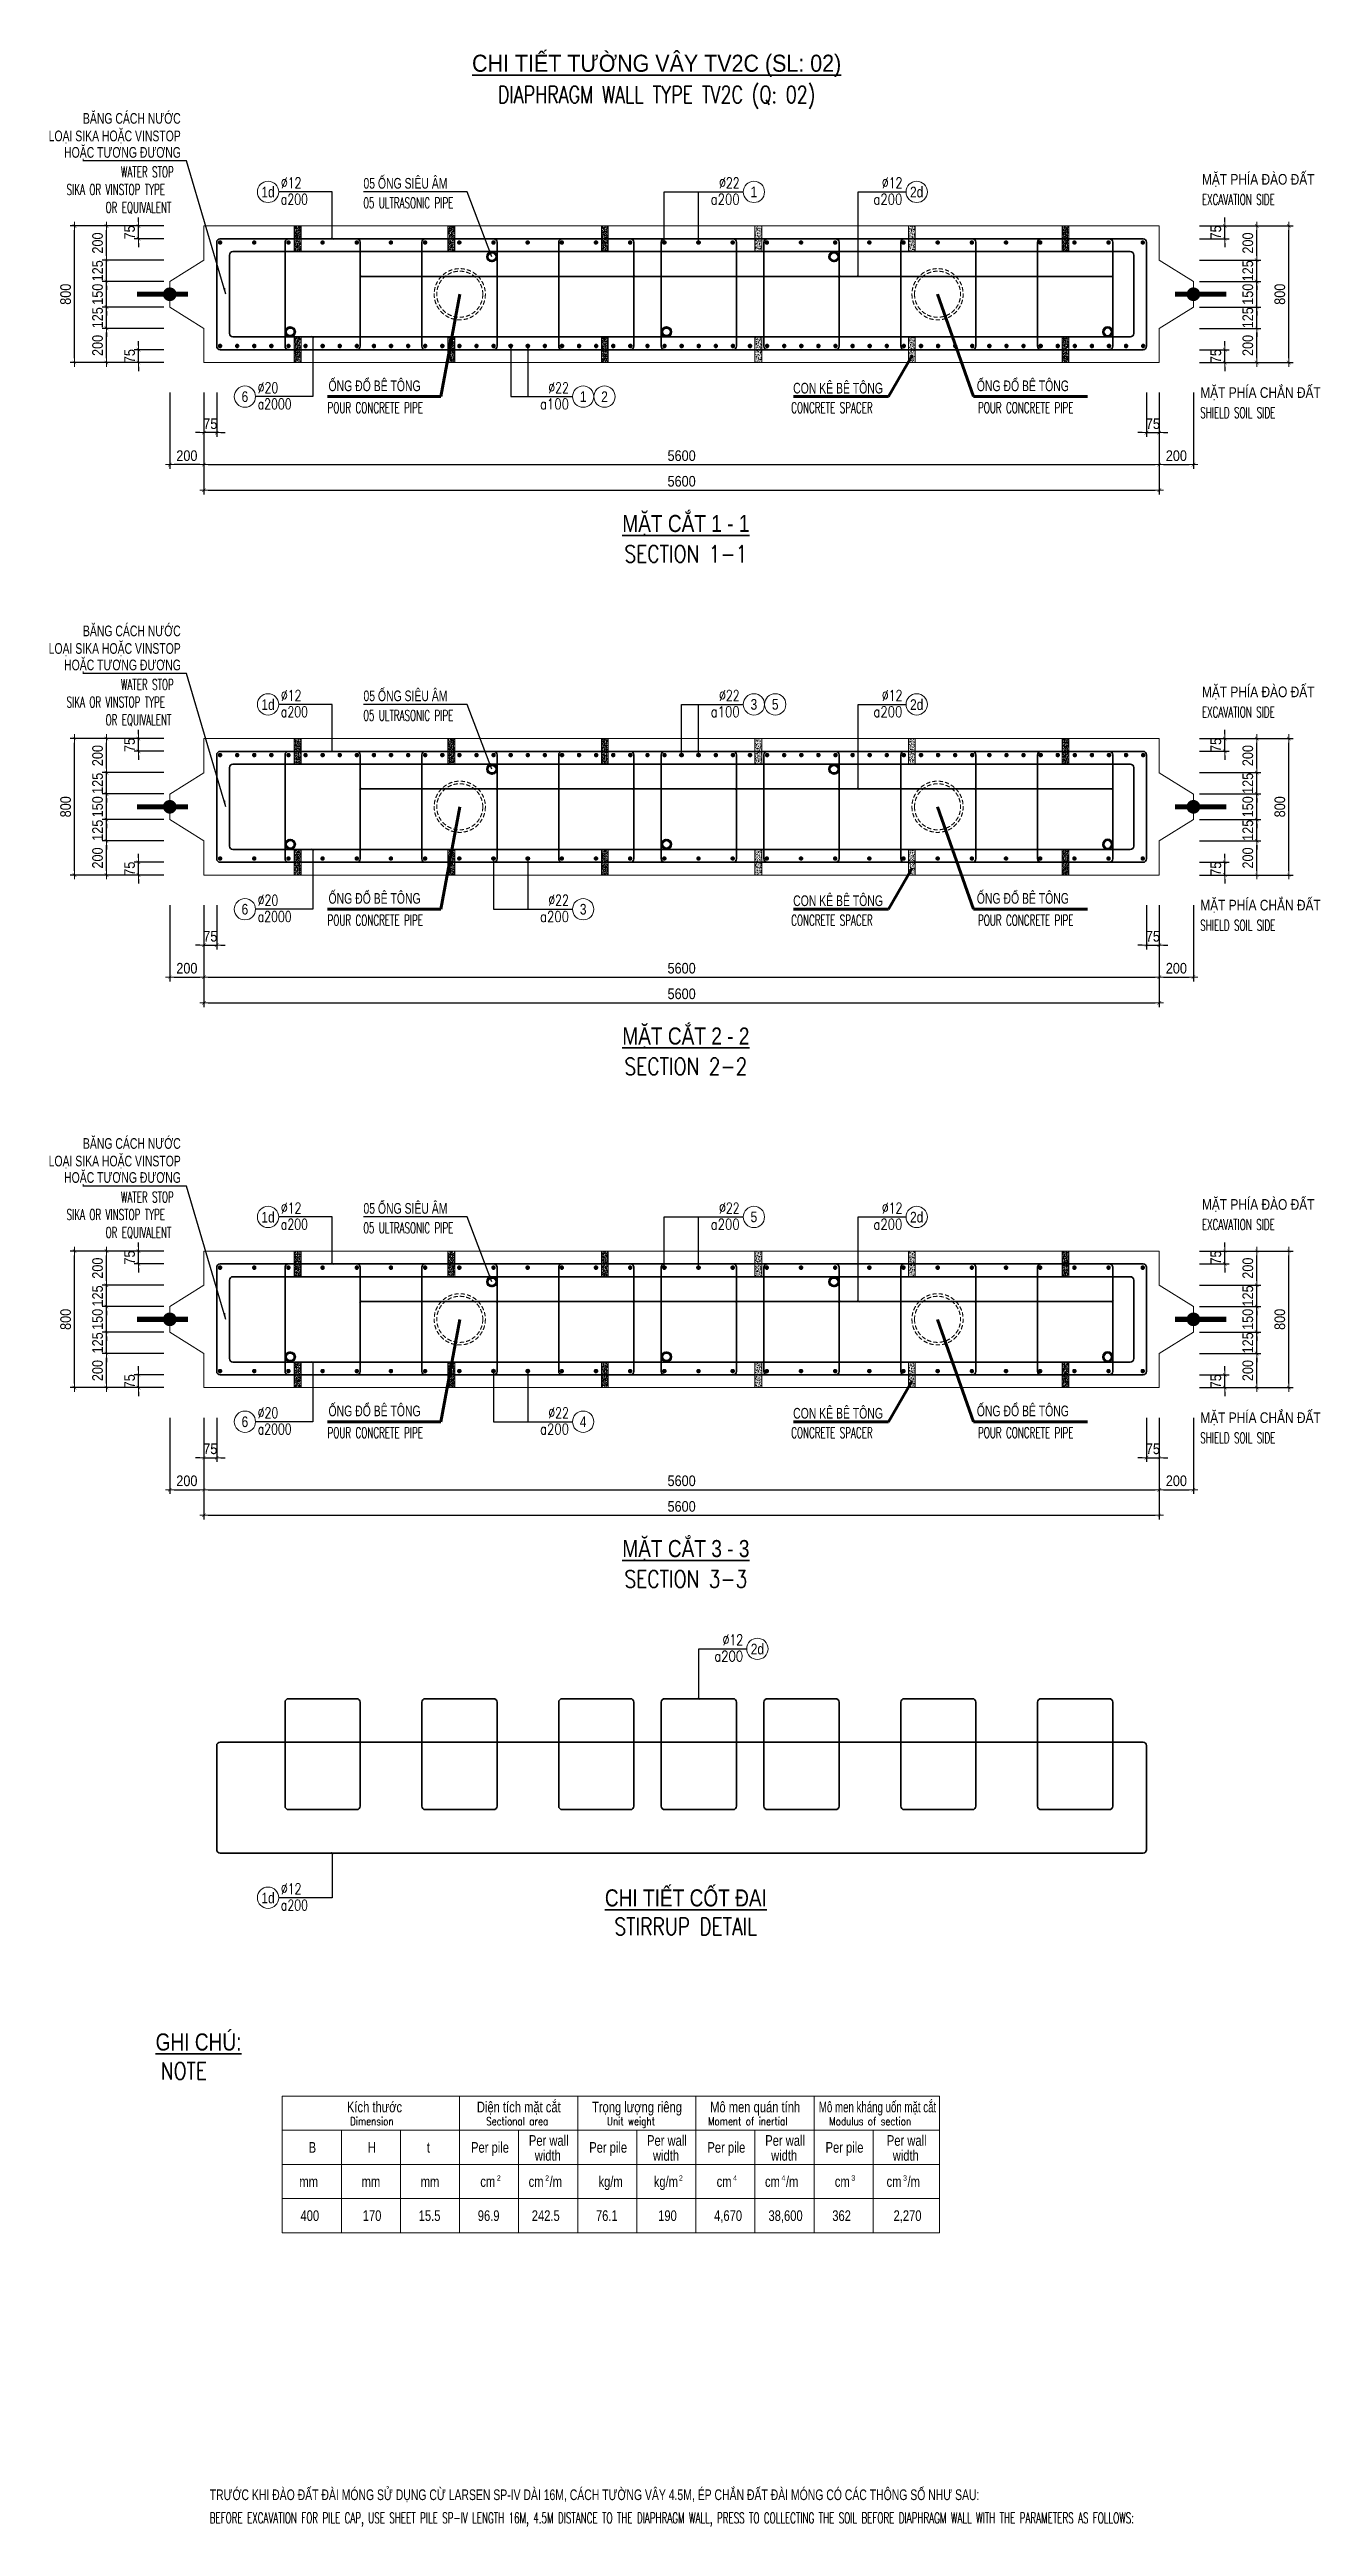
# Model space of a CAD drawing. Header units: millimetres. Extents: x -642477 to 1168880, y -27982 to 330379.
# Drawn here: x 324747 to 347096, y 58205 to 101745 of the extents above; entities that cross this region are included whole.
import ezdxf
from ezdxf.enums import TextEntityAlignment as Align

# ---------------------------------------------------------------- set-up
doc = ezdxf.new("R2010")
doc.units = ezdxf.units.MM
doc.linetypes.add('HIDDEN', pattern=[0.375, 0.25, -0.125])
doc.layers.get('0').update_dxf_attribs({"lineweight": 20})
doc.layers.get('Defpoints').update_dxf_attribs({"color": 151, "lineweight": 9})
for name, color, linetype, lineweight in [('NDC_S_BREAK-LINE', 1, 'Continuous', 15), ('NDC_S_CONTINUOUS', 3, 'Continuous', 20), ('NDC_S_DIAPHGRAM WALL', 3, 'Continuous', 20), ('NDC_S_DIM', 1, 'Continuous', 15), ('NDC_S_ENG TITLE', 3, 'Continuous', 20), ('NDC_S_HATCH MATERIAL', 8, 'Continuous', 13), ('NDC_S_LEADER', 1, 'Continuous', 15), ('NDC_S_LEVEL TEXT', 7, 'Continuous', 20), ('NDC_S_REBAR', 4, 'Continuous', 35), ('NDC_S_VN TEXT', 7, 'Continuous', 20), ('NDC_S_VN TITLE', 6, 'Continuous', 35)]:
    doc.layers.add(name, color=color, linetype=linetype, lineweight=lineweight)
doc.layers.add('NDC_S_REBAR DES.', color=2, linetype='Continuous')
doc.styles.add('ARIAL', font='arial.ttf', dxfattribs={"width": 0.8})
doc.styles.add('kata_text', font='arial.ttf', dxfattribs={"width": 0.8})
doc.styles.add('NDC_ARIAL', font='arial.ttf', dxfattribs={"width": 0.85})
doc.styles.add('NDC_DIM', font='', dxfattribs={"width": 0.75})
doc.styles.add('NDC_EN TXT', font='romans.shx', dxfattribs={"width": 0.8})
doc.styles.get('NDC_DIM').set_extended_font_data('Dotum')
doc.dimstyles.new('A1-NDC-1-25 (x3)', dxfattribs={"dimscale": 75, "dimtxt": 2.5, "dimasz": 1, "dimexe": 1, "dimexo": 0, "dimgap": 0.8, "dimtad": 1, "dimdec": 0, "dimlfac": 0.333333, "dimdsep": 46, "dimtxsty": 'NDC_ARIAL', "dimblk": 'DIMMARK', "dimcen": 49999.938995, "dimdle": 1.5, "dimclrd": 1, "dimclre": 1, "dimclrt": 3, "dimadec": 0, "dimazin": 0, "dimtfac": 1, "dimtdec": 0, "dimtix": 1, "dimtmove": 2, "dimatfit": 3, "dimfxl": 1, "dimarcsym": 0})
doc.dimstyles.new('NDC_dim_25', dxfattribs={"dimscale": 25, "dimtxt": 2.2, "dimasz": 1.5, "dimexe": 1.5, "dimexo": 2.5, "dimgap": 1, "dimtad": 1, "dimdec": 0, "dimzin": 0, "dimdsep": 46, "dimtxsty": 'NDC_DIM', "dimblk": 'DIMMARK', "dimcen": 0.09, "dimdle": 1.2, "dimclrd": 1, "dimclre": 1, "dimclrt": 3, "dimadec": 0, "dimazin": 0, "dimtfac": 1, "dimtdec": 0, "dimtix": 1, "dimtofl": 0, "dimtmove": 0, "dimatfit": 3, "dimfxl": 6, "dimfxlon": 1, "dimtolj": 1, "dimtzin": 0, "dimarcsym": 0})

msp = doc.modelspace()

# ---------------------------------------------------------------- texts
at = {"layer": 'NDC_S_ENG TITLE', "style": 'NDC_EN TXT'}
for s, width, p in [('DIAPHRAGM WALL TYPE TV2C (Q: 02)', 0.75, (335422.5, 100931.7)), ('SECTION 1-1', 0.8, (335937, 92880)), ('SECTION 2-2', 0.8, (335937, 83870.1)), ('SECTION 3-3', 0.8, (335937, 74860.2)), ('STIRRUP DETAIL', 0.8, (335937, 68750.8)), ('NOTE', 0.8, (327109.8, 66211.6))]:
    msp.add_text(s, height=300, dxfattribs=dict(at, width=width)).set_placement(p, align=Align.MIDDLE)
at = {"layer": 'NDC_S_ENG TITLE', "style": 'NDC_EN TXT', "width": 0.6}
for s, p in [('SIKA OR VINSTOP TYPE', (325046.8, 99284.6)), ('WATER STOP', (326000.4, 99593.3)), ('OR EQUIVALENT', (325732.5, 98971.2)), ('05 ULTRASONIC PIPE', (330266.9, 99050)), ('EXCAVATION SIDE', (345011.3, 99109.2)), ('POUR CONCRETE PIPE', (329636, 95450)), ('CONCRETE SPACER', (337789.4, 95450)), ('POUR CONCRETE PIPE', (341074.7, 95450)), ('SHIELD SOIL SIDE', (344982.2, 95360.8)), ('WATER STOP', (326000.4, 90583.4)), ('SIKA OR VINSTOP TYPE', (325046.8, 90274.7)), ('05 ULTRASONIC PIPE', (330266.9, 90040.1)), ('EXCAVATION SIDE', (345011.3, 90099.4)), ('OR EQUIVALENT', (325732.5, 89961.3)), ('POUR CONCRETE PIPE', (329636, 86440.1)), ('CONCRETE SPACER', (337789.4, 86440.1)), ('POUR CONCRETE PIPE', (341074.7, 86440.1)), ('SHIELD SOIL SIDE', (344982.2, 86350.9)), ('WATER STOP', (326000.4, 81573.5)), ('SIKA OR VINSTOP TYPE', (325046.8, 81264.9)), ('OR EQUIVALENT', (325732.5, 80951.4)), ('05 ULTRASONIC PIPE', (330266.9, 81030.2)), ('EXCAVATION SIDE', (345011.3, 81089.5)), ('POUR CONCRETE PIPE', (329636, 77430.2)), ('CONCRETE SPACER', (337789.4, 77430.2)), ('POUR CONCRETE PIPE', (341074.7, 77430.2)), ('SHIELD SOIL SIDE', (344982.2, 77341)), ('BEFORE EXCAVATION FOR PILE CAP, USE SHEET PILE SP-IV LENGTH 16M, 4.5M DISTANCE TO THE DIAPHRAGM WALL, PRESS TO COLLECTING THE SOIL BEFORE DIAPHRAGM WALL WITH THE PARAMETERS AS FOLLOWS:', (327563.9, 58355.8))]:
    msp.add_text(s, height=187.5, dxfattribs=at).set_placement(p, align=Align.MIDDLE_LEFT)
at = {"layer": 'NDC_S_LEVEL TEXT', "style": 'NDC_ARIAL'}
for s, width, p in [('BĂNG CÁCH NƯỚC', 0.7, (325334.4, 100535.4)), ('LOẠI SIKA HOẶC VINSTOP', 0.7, (324731.7, 100226.8)), ('HOẶC TƯƠNG ĐƯƠNG', 0.7, (325003.3, 99937.4)), ('05 ỐNG SIÊU ÂM', 0.7, (330266.9, 99394.1)), ('MẶT PHÍA ĐÀO ĐẤT', 0.8, (345011.3, 99464)), ('ỐNG ĐỔ BÊ TÔNG', 0.7, (329652.8, 95834.1)), ('CON KÊ BÊ TÔNG', 0.7, (337823.3, 95792.8)), ('ỐNG ĐỔ BÊ TÔNG', 0.7, (341053.2, 95834.1)), ('MẶT PHÍA CHẮN ĐẤT', 0.8, (344982.2, 95715.5)), ('BĂNG CÁCH NƯỚC', 0.7, (325334.4, 91525.5)), ('LOẠI SIKA HOẶC VINSTOP', 0.7, (324731.7, 91216.9)), ('HOẶC TƯƠNG ĐƯƠNG', 0.7, (325003.3, 90927.5)), ('MẶT PHÍA ĐÀO ĐẤT', 0.8, (345011.3, 90454.1)), ('05 ỐNG SIÊU ÂM', 0.7, (330266.9, 90384.2)), ('ỐNG ĐỔ BÊ TÔNG', 0.7, (329652.8, 86824.2)), ('CON KÊ BÊ TÔNG', 0.7, (337823.3, 86782.9)), ('ỐNG ĐỔ BÊ TÔNG', 0.7, (341053.2, 86824.2)), ('MẶT PHÍA CHẮN ĐẤT', 0.8, (344982.2, 86705.6)), ('LOẠI SIKA HOẶC VINSTOP', 0.7, (324731.7, 82207)), ('BĂNG CÁCH NƯỚC', 0.7, (325334.4, 82515.6)), ('HOẶC TƯƠNG ĐƯƠNG', 0.7, (325003.3, 81917.6)), ('05 ỐNG SIÊU ÂM', 0.7, (330266.9, 81374.4)), ('MẶT PHÍA ĐÀO ĐẤT', 0.8, (345011.3, 81444.2)), ('ỐNG ĐỔ BÊ TÔNG', 0.7, (329652.8, 77814.3)), ('ỐNG ĐỔ BÊ TÔNG', 0.7, (341053.2, 77814.3)), ('CON KÊ BÊ TÔNG', 0.7, (337823.3, 77773)), ('MẶT PHÍA CHẮN ĐẤT', 0.8, (344982.2, 77695.7)), ('TRƯỚC KHI ĐÀO ĐẤT ĐÀI MÓNG SỬ DỤNG CỪ LARSEN SP-IV DÀI 16M, CÁCH TƯỜNG VÂY 4.5M, ÉP CHẮN ĐẤT ĐÀI MÓNG CÓ CÁC THÔNG SỐ NHƯ SAU:', 0.7, (327563.9, 58762))]:
    msp.add_text(s, height=187.5, dxfattribs=dict(at, width=width)).set_placement(p, align=Align.MIDDLE_LEFT)
at = {"layer": 'NDC_S_VN TEXT', "color": 7, "style": 'ARIAL', "width": 0.8}
for s, p in [('2', (334505.8, 95643.6)), ('5', (337507.6, 90233.8))]:
    msp.add_text(s, height=187.5, dxfattribs=at).set_placement(p, align=Align.MIDDLE)
at = {"layer": 'NDC_S_VN TEXT', "style": 'kata_text'}
for s, width, p in [('Kích thước', 0.75, (330461.6, 65578.2)), ('Diện tích mặt cắt', 0.75, (332998.9, 65578.2)), ('Trọng lượng riêng', 0.75, (335076.9, 65578.2)), ('Mô men quán tính', 0.75, (337154.9, 65578.2)), ('Mô men kháng uốn mặt cắt', 0.65, (339307.2, 65578.2))]:
    msp.add_text(s, height=187.5, dxfattribs=dict(at, width=width)).set_placement(p, align=Align.MIDDLE_CENTER)
at = {"layer": 'NDC_S_VN TEXT', "color": 3, "style": 'NDC_EN TXT', "width": 0.8}
for s, height, p in [('Dimension', 140.62, (330031.2, 65328.1)), ('Sectional area', 140.625, (332425.2, 65328.1)), ('Unit weight', 140.625, (334548.8, 65328.1)), ('Moment of inertial', 140.625, (336324.7, 65328.1)), ('Modulus of section', 140.625, (338456.5, 65328.1))]:
    msp.add_text(s, height=height, dxfattribs=at).set_placement(p, align=Align.MIDDLE_LEFT)
at = {"layer": 'NDC_S_VN TEXT', "style": 'kata_text', "width": 0.75}
for s, height, p in [('B', 187.5, (329304.3, 64868.4)), ('H', 187.5, (330343.3, 64868.4)), ('t', 187.5, (331382.3, 64868.4)), ('Per pile', 187.5, (332159.4, 64868.4)), ('Per wall', 187.5, (333176.3, 64990)), ('Per pile', 187.5, (334237.4, 64868.4)), ('Per wall', 187.5, (335254.3, 64990)), ('Per pile', 187.5, (336315.4, 64868.4)), ('Per wall', 187.5, (337332.3, 64990)), ('Per pile', 187.5, (338393.4, 64868.4)), ('Per wall', 187.5, (339470.8, 64990)), ('width', 187.5, (333279.8, 64727.5)), ('width', 187.5, (335357.8, 64727.5)), ('width', 187.5, (337435.9, 64727.5)), ('width', 187.5, (339574.4, 64727.5)), ('mm', 187.5, (329140.7, 64268.4)), ('mm', 187.5, (330234.8, 64268.4)), ('mm', 187.5, (331273.8, 64268.4)), ('cm', 187.5, (332322.1, 64268.4)), ('2', 93.8, (332612.2, 64330.4)), ('cm', 187.5, (333172.1, 64268.4)), ('2', 93.8, (333462.2, 64330.4)), ('/m', 187.5, (333540.5, 64268.4)), ('kg/m', 187.5, (334400.1, 64268.4)), ('kg/m', 187.5, (335372.4, 64268.4)), ('2', 93.8, (335815, 64330.4)), ('cm', 187.5, (336478.1, 64268.4)), ('4', 93.8, (336768.3, 64330.4)), ('cm', 187.5, (337328.1, 64268.4)), ('4', 93.8, (337618.2, 64330.4)), ('/m', 187.5, (337696.5, 64268.4)), ('cm', 187.5, (338556.1, 64268.4)), ('3', 93.8, (338846.3, 64330.4)), ('cm', 187.5, (339466.6, 64268.4)), ('3', 93.8, (339756.8, 64330.4)), ('/m', 187.5, (339835, 64268.4)), ('400', 187.5, (329160.3, 63668.4)), ('170', 187.5, (330254.3, 63668.4)), ('15.5', 187.5, (331238.4, 63668.4)), ('96.9', 187.5, (332277.3, 63668.4)), ('242.5', 187.5, (333226.9, 63668.4)), ('76.1', 187.5, (334355.3, 63668.4)), ('190', 187.5, (335449.4, 63668.4)), ('4,670', 187.5, (336433.3, 63668.4)), ('38,600', 187.5, (337389.3, 63668.4)), ('362', 187.5, (338511.3, 63668.4)), ('2,270', 187.5, (339588.4, 63668.4))]:
    msp.add_text(s, height=height, dxfattribs=at).set_placement(p, align=Align.MIDDLE_LEFT)
at = {"layer": 'NDC_S_VN TITLE', "style": 'NDC_ARIAL'}
for s, width, p in [('%%UCHI TIẾT TƯỜNG VÂY TV2C (SL: 02)', 0.9, (335422.5, 101504.9)), ('%%UMẶT CẮT 1 - 1', 0.8, (335937, 93426.5)), ('%%UMẶT CẮT 2 - 2', 0.8, (335937, 84416.6)), ('%%UMẶT CẮT 3 - 3', 0.8, (335937, 75406.8)), ('%%UCHI TIẾT CỐT ĐAI', 0.8, (335937, 69297.3)), ('%%UGHI CHÚ:', 0.8, (327367, 66758.2))]:
    msp.add_text(s, height=300, dxfattribs=dict(at, width=width)).set_placement(p, align=Align.MIDDLE)

# ---------------------------------------------------------------- blocks, each defined once
blk = doc.blocks.new('DIMMARK')
at = {"layer": 'NDC_S_DIM', "color": 1}
blk.add_line((-1.5, 0), (1, 0), dxfattribs=at)
at = {"layer": 'NDC_S_DIM', "color": 2, "const_width": 0.1}
blk.add_lwpolyline([(-0.42, -0.42), (0.42, 0.42)], dxfattribs=at)
blk = doc.blocks.new('Ong sieu am')
at = {"layer": 'NDC_S_HATCH MATERIAL'}
h = blk.add_hatch(dxfattribs=at)
h.set_pattern_fill('ANSI31', color=256, scale=20)
h.set_pattern_definition([(45, (0, 0), (-1.76776695, 1.76776695), [])])
h.paths.add_polyline_path([(-7119, 51159, 1), (-7179, 51159, 1)])
h.paths.add_polyline_path([(-7171, 51159, -1), (-7127, 51159, -1)], flags=16)
at = {"layer": 'NDC_S_REBAR DES.'}
for radius in [30, 22]:
    blk.add_circle((-7149, 51159), radius, dxfattribs=at)
blk = doc.blocks.new('ong do BT')
at = {"layer": 'NDC_S_HATCH MATERIAL', "linetype": 'HIDDEN', "ltscale": 100}
for radius in [150, 135]:
    blk.add_circle((-6324, 51238), radius, dxfattribs=at)
blk = doc.blocks.new('con ke BT')
at = {"layer": 'NDC_S_HATCH MATERIAL'}
h = blk.add_hatch(dxfattribs=at)
h.set_pattern_fill('AR-CONC', color=256, scale=2)
h.set_pattern_definition([(50, (0, 0), (14.3452037, -1.2550427), [1.5, -16.5]), (355, (0, 0), (-2.7750267, 15.0438427), [1.2, -13.2]), (100.451444, (1.195, -0.105), (11.570177, 13.7888), [1.274804, -14.0228422]), (46.1842, (0, 4), (21.3448266, -3.3103856), [2.25, -24.75]), (96.635635, (1.779, 3.724), (18.693239, 19.482372), [1.912207, -21.034275]), (351.184164, (0, 4), (18.693239, 19.482372), [1.8, -19.8]), (21, (2, 3), (11.938141, -8.0523778), [1.5, -16.5]), (326, (2, 3), (4.8663066, 14.503001), [1.2, -13.2]), (71.451445, (2.995, 2.329), (16.8044475, 6.450623), [1.274804, -14.0228422]), (37.5, (0, 0), (0.2431971, 6.6578771), [0, -13.04, 0, -13.4, 0, -13.25]), (7.5, (0, 0), (5.2613907, 7.8882342), [0, -7.64, 0, -12.74, 0, -5.05]), (327.5, (-4.46, 0), (10.6764487, -0.45109743), [0, -5, 0, -15.6, 0, -20.7]), (317.5, (-6.46, 0), (11.6637234, 2.0020996), [0, -6.5, 0, -10.36, 0, -14.7])])
h.paths.add_polyline_path([(-7077, 51431), (-7117, 51431), (-7117, 51281), (-7077, 51281)])
at = {"layer": 'NDC_S_BREAK-LINE'}
blk.add_lwpolyline([(-7117, 51431), (-7117, 51281), (-7077, 51281), (-7077, 51431)], close=True, dxfattribs=at)
blk = doc.blocks.new('*U2471')
at = {"layer": 'NDC_S_LEADER', "xscale": 3, "yscale": 3, "zscale": 3}
blk.add_blockref('con ke BT', (21291, -154068), dxfattribs=at)
blk = doc.blocks.new('*U2472')
at = {"layer": 'NDC_S_DIM', "color": 0, "linetype": 'ByBlock', "lineweight": -2, "transparency": 16777216}
for p in [(0, 0), (2700, 0), (5400, 0), (8100, 0), (10800, 0), (13500, 0)]:
    blk.add_blockref('*U2471', p, dxfattribs=at)
blk = doc.blocks.new('*U2473')
at = {"layer": 'NDC_S_LEADER', "xscale": 3, "yscale": 3, "zscale": 3}
blk.add_blockref('con ke BT', (21291, -154068), dxfattribs=at)
blk = doc.blocks.new('*U2474')
at = {"layer": 'NDC_S_DIM', "color": 0, "linetype": 'ByBlock', "lineweight": -2, "transparency": 16777216}
for p in [(0, 0), (2700, 0), (5400, 0), (8100, 0), (10800, 0), (13500, 0)]:
    blk.add_blockref('*U2473', p, dxfattribs=at)
blk = doc.blocks.new('*U367')
blk.add_circle((-2.5, 0), 2.5)
at = {"layer": 'NDC_S_VN TEXT', "color": 7, "style": 'ARIAL', "width": 0.8}
blk.add_attdef('SH2', text='', height=2.5, dxfattribs=at).set_placement((-2.5, 0), align=Align.MIDDLE)
at = {"layer": 'NDC_S_VN TEXT', "color": 3, "style": 'NDC_EN TXT', "width": 0.75}
for tag, p in [('DK1', (0.5, 0.85)), ('KC1', (0.5, -2.97))]:
    blk.add_attdef(tag, p, '', height=2.5, dxfattribs=at)
blk = doc.blocks.new('*U366')
blk.add_circle((2.5, 0), 2.5)
at = {"layer": 'NDC_S_VN TEXT', "color": 3, "style": 'NDC_EN TXT'}
for tag, width, p in [('DK2', 0.75, (-0.85, 0.85)), ('KC2', 0.8, (-0.85, -2.97))]:
    blk.add_attdef(tag, text='', height=2.5, dxfattribs=dict(at, width=width)).set_placement(p, align=Align.RIGHT)
at = {"layer": 'NDC_S_VN TEXT', "color": 7, "style": 'ARIAL', "width": 0.8}
blk.add_attdef('SH3', text='', height=2.5, dxfattribs=at).set_placement((2.5, 0), align=Align.MIDDLE)
blk = doc.blocks.new('kata_block_THEP')
at = {"layer": 'NDC_S_REBAR', "color": 0}
for p, q in [((-0.5, 0), (0.5, 0)), ((-0.35, 0.35), (0.35, -0.35)), ((0.35, 0.35), (-0.35, -0.35)), ((0, 0.5), (0, -0.5))]:
    blk.add_line(p, q, dxfattribs=at)
at = {"layer": 'NDC_S_REBAR', "color": 0, "const_width": 0.0833}
blk.add_lwpolyline([(-0.5, 0, 1), (0.5, 0, 1), (-0.5, 0, 1)], format="xyb", dxfattribs=at)
blk = doc.blocks.new('*U2484')
at = {"layer": 'NDC_S_REBAR', "ltscale": 80, "xscale": 72, "yscale": 72, "zscale": 72}
blk.add_blockref('kata_block_THEP', (0, 0), dxfattribs=at)
blk = doc.blocks.new('*U2485')
at = {"layer": 'NDC_S_LEVEL TEXT', "color": 0, "linetype": 'ByBlock', "lineweight": -2, "transparency": 16777216}
for p in [(0, 0), (600.9, 0), (1201.8, 0), (1802.7, 0), (2403.6, 0), (3004.5, 0), (3605.4, 0), (4206.3, 0), (4807.2, 0), (5408.1, 0), (6009, 0), (6609.9, 0), (7210.8, 0), (7811.7, 0), (8412.6, 0), (9013.5, 0), (9614.4, 0), (10215.3, 0), (10816.2, 0), (11417.1, 0), (12018, 0), (12618.9, 0), (13219.8, 0), (13820.7, 0), (14421.6, 0), (15022.5, 0), (15623.4, 0), (16224.3, 0)]:
    blk.add_blockref('*U2484', p, dxfattribs=at)
blk = doc.blocks.new('*U2462')
at = {"layer": 'NDC_S_REBAR', "ltscale": 80, "xscale": 72, "yscale": 72, "zscale": 72}
blk.add_blockref('kata_block_THEP', (0, 0), dxfattribs=at)
blk = doc.blocks.new('*U2463')
at = {"layer": 'NDC_S_LEVEL TEXT', "color": 0, "linetype": 'ByBlock', "lineweight": -2, "transparency": 16777216}
for p in [(0, 0), (300.6, 0), (601.2, 0), (901.8, 0), (1202.4, 0), (1503, 0), (1803.6, 0), (2104.2, 0), (2404.8, 0), (2705.4, 0), (3006, 0), (3306.6, 0), (3607.2, 0), (3907.8, 0), (4208.4, 0), (4509, 0), (4809.6, 0), (5110.2, 0), (5410.8, 0), (5711.4, 0), (6012, 0), (6312.6, 0), (6613.2, 0), (6913.8, 0), (7214.4, 0), (7515, 0), (7815.6, 0), (8116.2, 0), (8416.8, 0), (8717.4, 0), (9018, 0), (9318.6, 0), (9619.2, 0), (9919.8, 0), (10220.4, 0), (10521, 0), (10821.6, 0), (11122.2, 0), (11422.8, 0), (11723.4, 0), (12024, 0), (12324.6, 0), (12625.2, 0), (12925.8, 0), (13226.4, 0), (13527, 0), (13827.6, 0), (14128.2, 0), (14428.8, 0), (14729.4, 0), (15030, 0), (15330.6, 0), (15631.2, 0), (15931.8, 0), (16232.4, 0)]:
    blk.add_blockref('*U2462', p, dxfattribs=at)
blk = doc.blocks.new('*U2465')
at = {"layer": 'NDC_S_LEADER', "xscale": 3, "yscale": 3, "zscale": 3}
blk.add_blockref('con ke BT', (21291, -154068), dxfattribs=at)
blk = doc.blocks.new('*U2466')
at = {"layer": 'NDC_S_DIM', "color": 0, "linetype": 'ByBlock', "lineweight": -2, "transparency": 16777216}
for p in [(0, 0), (2700, 0), (5400, 0), (8100, 0), (10800, 0), (13500, 0)]:
    blk.add_blockref('*U2465', p, dxfattribs=at)
blk = doc.blocks.new('*U2467')
at = {"layer": 'NDC_S_LEADER', "xscale": 3, "yscale": 3, "zscale": 3}
blk.add_blockref('con ke BT', (21291, -154068), dxfattribs=at)
blk = doc.blocks.new('*U2468')
at = {"layer": 'NDC_S_DIM', "color": 0, "linetype": 'ByBlock', "lineweight": -2, "transparency": 16777216}
for p in [(0, 0), (2700, 0), (5400, 0), (8100, 0), (10800, 0), (13500, 0)]:
    blk.add_blockref('*U2467', p, dxfattribs=at)
blk = doc.blocks.new('*U2477')
at = {"layer": 'NDC_S_REBAR', "ltscale": 80, "xscale": 72, "yscale": 72, "zscale": 72}
blk.add_blockref('kata_block_THEP', (0, 0), dxfattribs=at)
blk = doc.blocks.new('*U2478')
at = {"layer": 'NDC_S_LEVEL TEXT', "color": 0, "linetype": 'ByBlock', "lineweight": -2, "transparency": 16777216}
for p in [(0, 0), (600.9, 0), (1201.8, 0), (1802.7, 0), (2403.6, 0), (3004.5, 0), (3605.4, 0), (4206.3, 0), (4807.2, 0), (5408.1, 0), (6009, 0), (6609.9, 0), (7210.8, 0), (7811.7, 0), (8412.6, 0), (9013.5, 0), (9614.4, 0), (10215.3, 0), (10816.2, 0), (11417.1, 0), (12018, 0), (12618.9, 0), (13219.8, 0), (13820.7, 0), (14421.6, 0), (15022.5, 0), (15623.4, 0), (16224.3, 0)]:
    blk.add_blockref('*U2477', p, dxfattribs=at)
blk = doc.blocks.new('*U2479')
at = {"layer": 'NDC_S_REBAR', "ltscale": 80, "xscale": 72, "yscale": 72, "zscale": 72}
blk.add_blockref('kata_block_THEP', (0, 0), dxfattribs=at)
blk = doc.blocks.new('*U2464')
at = {"layer": 'NDC_S_LEVEL TEXT', "color": 0, "linetype": 'ByBlock', "lineweight": -2, "transparency": 16777216}
for p in [(0, 0), (300.6, 0), (601.2, 0), (901.8, 0), (1202.4, 0), (1503, 0), (1803.6, 0), (2104.2, 0), (2404.8, 0), (2705.4, 0), (3006, 0), (3306.6, 0), (3607.2, 0), (3907.8, 0), (4208.4, 0), (4509, 0), (4809.6, 0), (5110.2, 0), (5410.8, 0), (5711.4, 0), (6012, 0), (6312.6, 0), (6613.2, 0), (6913.8, 0), (7214.4, 0), (7515, 0), (7815.6, 0), (8116.2, 0), (8416.8, 0), (8717.4, 0), (9018, 0), (9318.6, 0), (9619.2, 0), (9919.8, 0), (10220.4, 0), (10521, 0), (10821.6, 0), (11122.2, 0), (11422.8, 0), (11723.4, 0), (12024, 0), (12324.6, 0), (12625.2, 0), (12925.8, 0), (13226.4, 0), (13527, 0), (13827.6, 0), (14128.2, 0), (14428.8, 0), (14729.4, 0), (15030, 0), (15330.6, 0), (15631.2, 0), (15931.8, 0), (16232.4, 0)]:
    blk.add_blockref('*U2479', p, dxfattribs=at)
blk = doc.blocks.new('*U2480')
at = {"layer": 'NDC_S_LEADER', "xscale": 3, "yscale": 3, "zscale": 3}
blk.add_blockref('con ke BT', (21291, -154068), dxfattribs=at)
blk = doc.blocks.new('*U2481')
at = {"layer": 'NDC_S_DIM', "color": 0, "linetype": 'ByBlock', "lineweight": -2, "transparency": 16777216}
for p in [(0, 0), (2700, 0), (5400, 0), (8100, 0), (10800, 0), (13500, 0)]:
    blk.add_blockref('*U2480', p, dxfattribs=at)
blk = doc.blocks.new('*U2482')
at = {"layer": 'NDC_S_LEADER', "xscale": 3, "yscale": 3, "zscale": 3}
blk.add_blockref('con ke BT', (21291, -154068), dxfattribs=at)
blk = doc.blocks.new('*U2483')
at = {"layer": 'NDC_S_DIM', "color": 0, "linetype": 'ByBlock', "lineweight": -2, "transparency": 16777216}
for p in [(0, 0), (2700, 0), (5400, 0), (8100, 0), (10800, 0), (13500, 0)]:
    blk.add_blockref('*U2482', p, dxfattribs=at)
blk = doc.blocks.new('*U2469')
at = {"layer": 'NDC_S_REBAR', "ltscale": 80, "xscale": 72, "yscale": 72, "zscale": 72}
blk.add_blockref('kata_block_THEP', (0, 0), dxfattribs=at)
blk = doc.blocks.new('*U2470')
at = {"layer": 'NDC_S_LEVEL TEXT', "color": 0, "linetype": 'ByBlock', "lineweight": -2, "transparency": 16777216}
for p in [(0, 0), (600.9, 0), (1201.8, 0), (1802.7, 0), (2403.6, 0), (3004.5, 0), (3605.4, 0), (4206.3, 0), (4807.2, 0), (5408.1, 0), (6009, 0), (6609.9, 0), (7210.8, 0), (7811.7, 0), (8412.6, 0), (9013.5, 0), (9614.4, 0), (10215.3, 0), (10816.2, 0), (11417.1, 0), (12018, 0), (12618.9, 0), (13219.8, 0), (13820.7, 0), (14421.6, 0), (15022.5, 0), (15623.4, 0), (16224.3, 0)]:
    blk.add_blockref('*U2469', p, dxfattribs=at)
blk = doc.blocks.new('*U2475')
at = {"layer": 'NDC_S_REBAR', "ltscale": 80, "xscale": 72, "yscale": 72, "zscale": 72}
blk.add_blockref('kata_block_THEP', (0, 0), dxfattribs=at)
blk = doc.blocks.new('*U2476')
at = {"layer": 'NDC_S_LEVEL TEXT', "color": 0, "linetype": 'ByBlock', "lineweight": -2, "transparency": 16777216}
for p in [(0, 0), (600.9, 0), (1201.8, 0), (1802.7, 0), (2403.6, 0), (3004.5, 0), (3605.4, 0), (4206.3, 0), (4807.2, 0), (5408.1, 0), (6009, 0), (6609.9, 0), (7210.8, 0), (7811.7, 0), (8412.6, 0), (9013.5, 0), (9614.4, 0), (10215.3, 0), (10816.2, 0), (11417.1, 0), (12018, 0), (12618.9, 0), (13219.8, 0), (13820.7, 0), (14421.6, 0), (15022.5, 0), (15623.4, 0), (16224.3, 0)]:
    blk.add_blockref('*U2475', p, dxfattribs=at)
blk = doc.blocks.new('*D2486')
at = {"layer": 'Defpoints', "color": 0, "ltscale": 100, "transparency": 16777216}
for p in [(344967, 96844), (345975, 96844), (344967, 96244)]:
    blk.add_point(p, dxfattribs=at)
at = {"layer": 'NDC_S_DIM', "color": 1, "lineweight": -2, "ltscale": 100, "transparency": 16777216}
for p, q in [((344967, 96844), (346050, 96844)), ((345975, 96319), (345975, 96769)), ((344967, 96244), (346050, 96244))]:
    blk.add_line(p, q, dxfattribs=at)
at = {"layer": 'NDC_S_DIM', "color": 1, "lineweight": -2, "ltscale": 100, "transparency": 16777216, "xscale": 75, "yscale": 75, "zscale": 75}
for p, rotation in [((345975, 96844), 90), ((345975, 96244), 270)]:
    blk.add_blockref('DIMMARK', p, dxfattribs=dict(at, rotation=rotation))
at = {"layer": 'NDC_S_DIM', "color": 3, "ltscale": 100, "transparency": 16777216, "insert": (345819, 96544), "char_height": 187.5, "attachment_point": 5, "rotation": 90, "style": 'NDC_ARIAL'}
blk.add_mtext('200', dxfattribs=at)
blk = doc.blocks.new('*D2487')
at = {"layer": 'Defpoints', "color": 0, "ltscale": 100, "transparency": 16777216}
for p in [(344967, 97219), (345975, 97219), (344967, 96844)]:
    blk.add_point(p, dxfattribs=at)
at = {"layer": 'NDC_S_DIM', "color": 1, "lineweight": -2, "ltscale": 100, "transparency": 16777216}
for p, q in [((344967, 97219), (346050, 97219)), ((345975, 97294), (345975, 97369)), ((345975, 96844), (345975, 97219)), ((344967, 96844), (346050, 96844)), ((345975, 96769), (345975, 96694))]:
    blk.add_line(p, q, dxfattribs=at)
at = {"layer": 'NDC_S_DIM', "color": 1, "lineweight": -2, "ltscale": 100, "transparency": 16777216, "xscale": 75, "yscale": 75, "zscale": 75}
for p, rotation in [((345975, 97219), 270), ((345975, 96844), 90)]:
    blk.add_blockref('DIMMARK', p, dxfattribs=dict(at, rotation=rotation))
at = {"layer": 'NDC_S_DIM', "color": 3, "ltscale": 100, "transparency": 16777216, "insert": (345819, 97031), "char_height": 187.5, "attachment_point": 5, "rotation": 90, "style": 'NDC_ARIAL'}
blk.add_mtext('125', dxfattribs=at)
blk = doc.blocks.new('*D2488')
at = {"layer": 'Defpoints', "color": 0, "ltscale": 100, "transparency": 16777216}
for p in [(344967, 97669), (345975, 97669), (344967, 97219)]:
    blk.add_point(p, dxfattribs=at)
at = {"layer": 'NDC_S_DIM', "color": 1, "lineweight": -2, "ltscale": 100, "transparency": 16777216}
for p, q in [((344967, 97669), (346050, 97669)), ((345975, 97744), (345975, 97819)), ((345975, 97219), (345975, 97669)), ((344967, 97219), (346050, 97219)), ((345975, 97144), (345975, 97069))]:
    blk.add_line(p, q, dxfattribs=at)
at = {"layer": 'NDC_S_DIM', "color": 1, "lineweight": -2, "ltscale": 100, "transparency": 16777216, "xscale": 75, "yscale": 75, "zscale": 75}
for p, rotation in [((345975, 97669), 270), ((345975, 97219), 90)]:
    blk.add_blockref('DIMMARK', p, dxfattribs=dict(at, rotation=rotation))
at = {"layer": 'NDC_S_DIM', "color": 3, "ltscale": 100, "transparency": 16777216, "insert": (345819, 97444), "char_height": 187.5, "attachment_point": 5, "rotation": 90, "style": 'NDC_ARIAL'}
blk.add_mtext('150', dxfattribs=at)
blk = doc.blocks.new('*D2489')
at = {"layer": 'Defpoints', "color": 0, "ltscale": 100, "transparency": 16777216}
for p in [(344967, 98044), (345975, 98044), (344967, 97669)]:
    blk.add_point(p, dxfattribs=at)
at = {"layer": 'NDC_S_DIM', "color": 1, "lineweight": -2, "ltscale": 100, "transparency": 16777216}
for p, q in [((344967, 98044), (346050, 98044)), ((345975, 98119), (345975, 98194)), ((345975, 97669), (345975, 98044)), ((344967, 97669), (346050, 97669)), ((345975, 97594), (345975, 97519))]:
    blk.add_line(p, q, dxfattribs=at)
at = {"layer": 'NDC_S_DIM', "color": 1, "lineweight": -2, "ltscale": 100, "transparency": 16777216, "xscale": 75, "yscale": 75, "zscale": 75}
for p, rotation in [((345975, 98044), 270), ((345975, 97669), 90)]:
    blk.add_blockref('DIMMARK', p, dxfattribs=dict(at, rotation=rotation))
at = {"layer": 'NDC_S_DIM', "color": 3, "ltscale": 100, "transparency": 16777216, "insert": (345819, 97856), "char_height": 187.5, "attachment_point": 5, "rotation": 90, "style": 'NDC_ARIAL'}
blk.add_mtext('125', dxfattribs=at)
blk = doc.blocks.new('*D2490')
at = {"layer": 'Defpoints', "color": 0, "ltscale": 100, "transparency": 16777216}
for p in [(344967, 98644), (345975, 98644), (344967, 98044)]:
    blk.add_point(p, dxfattribs=at)
at = {"layer": 'NDC_S_DIM', "color": 1, "lineweight": -2, "ltscale": 100, "transparency": 16777216}
for p, q in [((344967, 98644), (346050, 98644)), ((345975, 98119), (345975, 98569)), ((344967, 98044), (346050, 98044))]:
    blk.add_line(p, q, dxfattribs=at)
at = {"layer": 'NDC_S_DIM', "color": 1, "lineweight": -2, "ltscale": 100, "transparency": 16777216, "xscale": 75, "yscale": 75, "zscale": 75}
for p, rotation in [((345975, 98644), 90), ((345975, 98044), 270)]:
    blk.add_blockref('DIMMARK', p, dxfattribs=dict(at, rotation=rotation))
at = {"layer": 'NDC_S_DIM', "color": 3, "ltscale": 100, "transparency": 16777216, "insert": (345819, 98344), "char_height": 187.5, "attachment_point": 5, "rotation": 90, "style": 'NDC_ARIAL'}
blk.add_mtext('200', dxfattribs=at)
blk = doc.blocks.new('*D2491')
at = {"layer": 'Defpoints', "color": 0, "ltscale": 100, "transparency": 16777216}
for p in [(344967, 98644), (346538, 98644), (344967, 96244)]:
    blk.add_point(p, dxfattribs=at)
at = {"layer": 'NDC_S_DIM', "color": 1, "lineweight": -2, "ltscale": 100, "transparency": 16777216}
for p, q in [((344967, 98644), (346613, 98644)), ((346538, 96319), (346538, 98569)), ((344967, 96244), (346613, 96244))]:
    blk.add_line(p, q, dxfattribs=at)
at = {"layer": 'NDC_S_DIM', "color": 1, "lineweight": -2, "ltscale": 100, "transparency": 16777216, "xscale": 75, "yscale": 75, "zscale": 75}
for p, rotation in [((346538, 98644), 90), ((346538, 96244), 270)]:
    blk.add_blockref('DIMMARK', p, dxfattribs=dict(at, rotation=rotation))
at = {"layer": 'NDC_S_DIM', "color": 3, "ltscale": 100, "transparency": 16777216, "insert": (346382, 97444), "char_height": 187.5, "attachment_point": 5, "rotation": 90, "style": 'NDC_ARIAL'}
blk.add_mtext('800', dxfattribs=at)
blk = doc.blocks.new('*D2492')
at = {"layer": 'Defpoints', "color": 0, "ltscale": 100, "transparency": 16777216}
for p in [(344967, 96469), (344967, 96244), (345413, 96469)]:
    blk.add_point(p, dxfattribs=at)
at = {"layer": 'NDC_S_DIM', "color": 1, "lineweight": -2, "ltscale": 100, "transparency": 16777216}
for p, q in [((344967, 96469), (345488, 96469)), ((344967, 96244), (345488, 96244)), ((345413, 96544), (345413, 96619)), ((345413, 96244), (345413, 96469)), ((345413, 96169), (345413, 96094))]:
    blk.add_line(p, q, dxfattribs=at)
at = {"layer": 'NDC_S_DIM', "color": 1, "lineweight": -2, "ltscale": 100, "transparency": 16777216, "xscale": 75, "yscale": 75, "zscale": 75}
for p, rotation in [((345413, 96469), 270), ((345413, 96244), 90)]:
    blk.add_blockref('DIMMARK', p, dxfattribs=dict(at, rotation=rotation))
at = {"layer": 'NDC_S_DIM', "color": 3, "ltscale": 100, "transparency": 16777216, "insert": (345257, 96356), "char_height": 187.5, "attachment_point": 5, "rotation": 90, "style": 'NDC_ARIAL'}
blk.add_mtext('75', dxfattribs=at)
blk = doc.blocks.new('*D2493')
at = {"layer": 'Defpoints', "color": 0, "ltscale": 100, "transparency": 16777216}
for p in [(344967, 98644), (344967, 98419), (345413, 98644)]:
    blk.add_point(p, dxfattribs=at)
at = {"layer": 'NDC_S_DIM', "color": 1, "lineweight": -2, "ltscale": 100, "transparency": 16777216}
for p, q in [((344967, 98644), (345488, 98644)), ((344967, 98419), (345488, 98419)), ((345413, 98719), (345413, 98794)), ((345413, 98419), (345413, 98644)), ((345413, 98344), (345413, 98269))]:
    blk.add_line(p, q, dxfattribs=at)
at = {"layer": 'NDC_S_DIM', "color": 1, "lineweight": -2, "ltscale": 100, "transparency": 16777216, "xscale": 75, "yscale": 75, "zscale": 75}
for p, rotation in [((345413, 98644), 270), ((345413, 98419), 90)]:
    blk.add_blockref('DIMMARK', p, dxfattribs=dict(at, rotation=rotation))
at = {"layer": 'NDC_S_DIM', "color": 3, "ltscale": 100, "transparency": 16777216, "insert": (345257, 98531), "char_height": 187.5, "attachment_point": 5, "rotation": 90, "style": 'NDC_ARIAL'}
blk.add_mtext('75', dxfattribs=at)
blk = doc.blocks.new('*D2494')
at = {"layer": 'Defpoints', "color": 0, "ltscale": 100, "transparency": 16777216}
for p in [(344037, 95714), (344262, 95714), (344262, 95011)]:
    blk.add_point(p, dxfattribs=at)
at = {"layer": 'NDC_S_DIM', "color": 1, "lineweight": -2, "ltscale": 100, "transparency": 16777216}
for p, q in [((344037, 95714), (344037, 94936)), ((344262, 95714), (344262, 94936)), ((343962, 95011), (343887, 95011)), ((344037, 95011), (344262, 95011)), ((344337, 95011), (344412, 95011))]:
    blk.add_line(p, q, dxfattribs=at)
at = {"layer": 'NDC_S_DIM', "color": 1, "lineweight": -2, "ltscale": 100, "transparency": 16777216, "xscale": 75, "yscale": 75, "zscale": 75}
blk.add_blockref('DIMMARK', (344037, 95011), dxfattribs=at)
at = {"layer": 'NDC_S_DIM', "color": 1, "lineweight": -2, "ltscale": 100, "transparency": 16777216, "xscale": 75, "yscale": 75, "zscale": 75, "rotation": 180}
blk.add_blockref('DIMMARK', (344262, 95011), dxfattribs=at)
at = {"layer": 'NDC_S_DIM', "color": 3, "ltscale": 100, "transparency": 16777216, "insert": (344149, 95167), "char_height": 187.5, "attachment_point": 5, "style": 'NDC_ARIAL'}
blk.add_mtext('75', dxfattribs=at)
blk = doc.blocks.new('*D2495')
at = {"layer": 'Defpoints', "color": 0, "ltscale": 100, "transparency": 16777216}
for p in [(327462, 95714), (344262, 95714), (344262, 94449)]:
    blk.add_point(p, dxfattribs=at)
at = {"layer": 'NDC_S_DIM', "color": 1, "lineweight": -2, "ltscale": 100, "transparency": 16777216}
for p, q in [((327462, 95714), (327462, 94374)), ((344262, 95714), (344262, 94374)), ((327537, 94449), (344187, 94449))]:
    blk.add_line(p, q, dxfattribs=at)
at = {"layer": 'NDC_S_DIM', "color": 1, "lineweight": -2, "ltscale": 100, "transparency": 16777216, "xscale": 75, "yscale": 75, "zscale": 75, "rotation": 180}
blk.add_blockref('DIMMARK', (327462, 94449), dxfattribs=at)
at = {"layer": 'NDC_S_DIM', "color": 1, "lineweight": -2, "ltscale": 100, "transparency": 16777216, "xscale": 75, "yscale": 75, "zscale": 75}
blk.add_blockref('DIMMARK', (344262, 94449), dxfattribs=at)
at = {"layer": 'NDC_S_DIM', "color": 3, "ltscale": 100, "transparency": 16777216, "insert": (335862, 94605), "char_height": 187.5, "attachment_point": 5, "style": 'NDC_ARIAL'}
blk.add_mtext('5600', dxfattribs=at)
blk = doc.blocks.new('*D2496')
at = {"layer": 'Defpoints', "color": 0, "ltscale": 100, "transparency": 16777216}
for p in [(344262, 95714), (344862, 95714), (344862, 94449)]:
    blk.add_point(p, dxfattribs=at)
at = {"layer": 'NDC_S_DIM', "color": 1, "lineweight": -2, "ltscale": 100, "transparency": 16777216}
for p, q in [((344262, 95714), (344262, 94374)), ((344862, 95714), (344862, 94374)), ((344337, 94449), (344787, 94449))]:
    blk.add_line(p, q, dxfattribs=at)
at = {"layer": 'NDC_S_DIM', "color": 1, "lineweight": -2, "ltscale": 100, "transparency": 16777216, "xscale": 75, "yscale": 75, "zscale": 75, "rotation": 180}
blk.add_blockref('DIMMARK', (344262, 94449), dxfattribs=at)
at = {"layer": 'NDC_S_DIM', "color": 1, "lineweight": -2, "ltscale": 100, "transparency": 16777216, "xscale": 75, "yscale": 75, "zscale": 75}
blk.add_blockref('DIMMARK', (344862, 94449), dxfattribs=at)
at = {"layer": 'NDC_S_DIM', "color": 3, "ltscale": 100, "transparency": 16777216, "insert": (344562, 94605), "char_height": 187.5, "attachment_point": 5, "style": 'NDC_ARIAL'}
blk.add_mtext('200', dxfattribs=at)
blk = doc.blocks.new('*D2497')
at = {"layer": 'Defpoints', "color": 0, "ltscale": 100, "transparency": 16777216}
for p in [(327462, 95714), (344262, 95714), (344262, 93999)]:
    blk.add_point(p, dxfattribs=at)
at = {"layer": 'NDC_S_DIM', "color": 1, "lineweight": -2, "ltscale": 100, "transparency": 16777216}
for p, q in [((327462, 95714), (327462, 93924)), ((344262, 95714), (344262, 93924)), ((327537, 93999), (344187, 93999))]:
    blk.add_line(p, q, dxfattribs=at)
at = {"layer": 'NDC_S_DIM', "color": 1, "lineweight": -2, "ltscale": 100, "transparency": 16777216, "xscale": 75, "yscale": 75, "zscale": 75, "rotation": 180}
blk.add_blockref('DIMMARK', (327462, 93999), dxfattribs=at)
at = {"layer": 'NDC_S_DIM', "color": 1, "lineweight": -2, "ltscale": 100, "transparency": 16777216, "xscale": 75, "yscale": 75, "zscale": 75}
blk.add_blockref('DIMMARK', (344262, 93999), dxfattribs=at)
at = {"layer": 'NDC_S_DIM', "color": 3, "ltscale": 100, "transparency": 16777216, "insert": (335862, 94155), "char_height": 187.5, "attachment_point": 5, "style": 'NDC_ARIAL'}
blk.add_mtext('5600', dxfattribs=at)
blk = doc.blocks.new('*D2498')
at = {"layer": 'Defpoints', "color": 0, "ltscale": 100, "transparency": 16777216}
for p in [(344967, 87834), (345975, 87834), (344967, 87234)]:
    blk.add_point(p, dxfattribs=at)
at = {"layer": 'NDC_S_DIM', "color": 1, "lineweight": -2, "ltscale": 100, "transparency": 16777216}
for p, q in [((344967, 87834), (346050, 87834)), ((345975, 87309), (345975, 87759)), ((344967, 87234), (346050, 87234))]:
    blk.add_line(p, q, dxfattribs=at)
at = {"layer": 'NDC_S_DIM', "color": 1, "lineweight": -2, "ltscale": 100, "transparency": 16777216, "xscale": 75, "yscale": 75, "zscale": 75}
for p, rotation in [((345975, 87834), 90), ((345975, 87234), 270)]:
    blk.add_blockref('DIMMARK', p, dxfattribs=dict(at, rotation=rotation))
at = {"layer": 'NDC_S_DIM', "color": 3, "ltscale": 100, "transparency": 16777216, "insert": (345819, 87534), "char_height": 187.5, "attachment_point": 5, "rotation": 90, "style": 'NDC_ARIAL'}
blk.add_mtext('200', dxfattribs=at)
blk = doc.blocks.new('*D2499')
at = {"layer": 'Defpoints', "color": 0, "ltscale": 100, "transparency": 16777216}
for p in [(344967, 88209), (345975, 88209), (344967, 87834)]:
    blk.add_point(p, dxfattribs=at)
at = {"layer": 'NDC_S_DIM', "color": 1, "lineweight": -2, "ltscale": 100, "transparency": 16777216}
for p, q in [((344967, 88209), (346050, 88209)), ((345975, 88284), (345975, 88359)), ((345975, 87834), (345975, 88209)), ((344967, 87834), (346050, 87834)), ((345975, 87759), (345975, 87684))]:
    blk.add_line(p, q, dxfattribs=at)
at = {"layer": 'NDC_S_DIM', "color": 1, "lineweight": -2, "ltscale": 100, "transparency": 16777216, "xscale": 75, "yscale": 75, "zscale": 75}
for p, rotation in [((345975, 88209), 270), ((345975, 87834), 90)]:
    blk.add_blockref('DIMMARK', p, dxfattribs=dict(at, rotation=rotation))
at = {"layer": 'NDC_S_DIM', "color": 3, "ltscale": 100, "transparency": 16777216, "insert": (345819, 88021), "char_height": 187.5, "attachment_point": 5, "rotation": 90, "style": 'NDC_ARIAL'}
blk.add_mtext('125', dxfattribs=at)
blk = doc.blocks.new('*D2500')
at = {"layer": 'Defpoints', "color": 0, "ltscale": 100, "transparency": 16777216}
for p in [(344967, 88659), (345975, 88659), (344967, 88209)]:
    blk.add_point(p, dxfattribs=at)
at = {"layer": 'NDC_S_DIM', "color": 1, "lineweight": -2, "ltscale": 100, "transparency": 16777216}
for p, q in [((344967, 88659), (346050, 88659)), ((345975, 88734), (345975, 88809)), ((345975, 88209), (345975, 88659)), ((344967, 88209), (346050, 88209)), ((345975, 88134), (345975, 88059))]:
    blk.add_line(p, q, dxfattribs=at)
at = {"layer": 'NDC_S_DIM', "color": 1, "lineweight": -2, "ltscale": 100, "transparency": 16777216, "xscale": 75, "yscale": 75, "zscale": 75}
for p, rotation in [((345975, 88659), 270), ((345975, 88209), 90)]:
    blk.add_blockref('DIMMARK', p, dxfattribs=dict(at, rotation=rotation))
at = {"layer": 'NDC_S_DIM', "color": 3, "ltscale": 100, "transparency": 16777216, "insert": (345819, 88434), "char_height": 187.5, "attachment_point": 5, "rotation": 90, "style": 'NDC_ARIAL'}
blk.add_mtext('150', dxfattribs=at)
blk = doc.blocks.new('*D2501')
at = {"layer": 'Defpoints', "color": 0, "ltscale": 100, "transparency": 16777216}
for p in [(344967, 89034), (345975, 89034), (344967, 88659)]:
    blk.add_point(p, dxfattribs=at)
at = {"layer": 'NDC_S_DIM', "color": 1, "lineweight": -2, "ltscale": 100, "transparency": 16777216}
for p, q in [((344967, 89034), (346050, 89034)), ((345975, 89109), (345975, 89184)), ((345975, 88659), (345975, 89034)), ((344967, 88659), (346050, 88659)), ((345975, 88584), (345975, 88509))]:
    blk.add_line(p, q, dxfattribs=at)
at = {"layer": 'NDC_S_DIM', "color": 1, "lineweight": -2, "ltscale": 100, "transparency": 16777216, "xscale": 75, "yscale": 75, "zscale": 75}
for p, rotation in [((345975, 89034), 270), ((345975, 88659), 90)]:
    blk.add_blockref('DIMMARK', p, dxfattribs=dict(at, rotation=rotation))
at = {"layer": 'NDC_S_DIM', "color": 3, "ltscale": 100, "transparency": 16777216, "insert": (345819, 88846), "char_height": 187.5, "attachment_point": 5, "rotation": 90, "style": 'NDC_ARIAL'}
blk.add_mtext('125', dxfattribs=at)
blk = doc.blocks.new('*D2502')
at = {"layer": 'Defpoints', "color": 0, "ltscale": 100, "transparency": 16777216}
for p in [(344967, 89634), (345975, 89634), (344967, 89034)]:
    blk.add_point(p, dxfattribs=at)
at = {"layer": 'NDC_S_DIM', "color": 1, "lineweight": -2, "ltscale": 100, "transparency": 16777216}
for p, q in [((344967, 89634), (346050, 89634)), ((345975, 89109), (345975, 89559)), ((344967, 89034), (346050, 89034))]:
    blk.add_line(p, q, dxfattribs=at)
at = {"layer": 'NDC_S_DIM', "color": 1, "lineweight": -2, "ltscale": 100, "transparency": 16777216, "xscale": 75, "yscale": 75, "zscale": 75}
for p, rotation in [((345975, 89634), 90), ((345975, 89034), 270)]:
    blk.add_blockref('DIMMARK', p, dxfattribs=dict(at, rotation=rotation))
at = {"layer": 'NDC_S_DIM', "color": 3, "ltscale": 100, "transparency": 16777216, "insert": (345819, 89334), "char_height": 187.5, "attachment_point": 5, "rotation": 90, "style": 'NDC_ARIAL'}
blk.add_mtext('200', dxfattribs=at)
blk = doc.blocks.new('*D2503')
at = {"layer": 'Defpoints', "color": 0, "ltscale": 100, "transparency": 16777216}
for p in [(344967, 89634), (346538, 89634), (344967, 87234)]:
    blk.add_point(p, dxfattribs=at)
at = {"layer": 'NDC_S_DIM', "color": 1, "lineweight": -2, "ltscale": 100, "transparency": 16777216}
for p, q in [((344967, 89634), (346613, 89634)), ((346538, 87309), (346538, 89559)), ((344967, 87234), (346613, 87234))]:
    blk.add_line(p, q, dxfattribs=at)
at = {"layer": 'NDC_S_DIM', "color": 1, "lineweight": -2, "ltscale": 100, "transparency": 16777216, "xscale": 75, "yscale": 75, "zscale": 75}
for p, rotation in [((346538, 89634), 90), ((346538, 87234), 270)]:
    blk.add_blockref('DIMMARK', p, dxfattribs=dict(at, rotation=rotation))
at = {"layer": 'NDC_S_DIM', "color": 3, "ltscale": 100, "transparency": 16777216, "insert": (346382, 88434), "char_height": 187.5, "attachment_point": 5, "rotation": 90, "style": 'NDC_ARIAL'}
blk.add_mtext('800', dxfattribs=at)
blk = doc.blocks.new('*D2504')
at = {"layer": 'Defpoints', "color": 0, "ltscale": 100, "transparency": 16777216}
for p in [(344967, 87459), (344967, 87234), (345413, 87459)]:
    blk.add_point(p, dxfattribs=at)
at = {"layer": 'NDC_S_DIM', "color": 1, "lineweight": -2, "ltscale": 100, "transparency": 16777216}
for p, q in [((345413, 87534), (345413, 87609)), ((344967, 87459), (345488, 87459)), ((344967, 87234), (345488, 87234)), ((345413, 87234), (345413, 87459)), ((345413, 87159), (345413, 87084))]:
    blk.add_line(p, q, dxfattribs=at)
at = {"layer": 'NDC_S_DIM', "color": 1, "lineweight": -2, "ltscale": 100, "transparency": 16777216, "xscale": 75, "yscale": 75, "zscale": 75}
for p, rotation in [((345413, 87459), 270), ((345413, 87234), 90)]:
    blk.add_blockref('DIMMARK', p, dxfattribs=dict(at, rotation=rotation))
at = {"layer": 'NDC_S_DIM', "color": 3, "ltscale": 100, "transparency": 16777216, "insert": (345257, 87346), "char_height": 187.5, "attachment_point": 5, "rotation": 90, "style": 'NDC_ARIAL'}
blk.add_mtext('75', dxfattribs=at)
blk = doc.blocks.new('*D2505')
at = {"layer": 'Defpoints', "color": 0, "ltscale": 100, "transparency": 16777216}
for p in [(344967, 89634), (344967, 89409), (345413, 89634)]:
    blk.add_point(p, dxfattribs=at)
at = {"layer": 'NDC_S_DIM', "color": 1, "lineweight": -2, "ltscale": 100, "transparency": 16777216}
for p, q in [((345413, 89709), (345413, 89784)), ((344967, 89634), (345488, 89634)), ((344967, 89409), (345488, 89409)), ((345413, 89409), (345413, 89634)), ((345413, 89334), (345413, 89259))]:
    blk.add_line(p, q, dxfattribs=at)
at = {"layer": 'NDC_S_DIM', "color": 1, "lineweight": -2, "ltscale": 100, "transparency": 16777216, "xscale": 75, "yscale": 75, "zscale": 75}
for p, rotation in [((345413, 89634), 270), ((345413, 89409), 90)]:
    blk.add_blockref('DIMMARK', p, dxfattribs=dict(at, rotation=rotation))
at = {"layer": 'NDC_S_DIM', "color": 3, "ltscale": 100, "transparency": 16777216, "insert": (345257, 89521), "char_height": 187.5, "attachment_point": 5, "rotation": 90, "style": 'NDC_ARIAL'}
blk.add_mtext('75', dxfattribs=at)
blk = doc.blocks.new('*D2506')
at = {"layer": 'Defpoints', "color": 0, "ltscale": 100, "transparency": 16777216}
for p in [(327462, 86704), (327687, 86704), (327687, 86002)]:
    blk.add_point(p, dxfattribs=at)
at = {"layer": 'NDC_S_DIM', "color": 1, "lineweight": -2, "ltscale": 100, "transparency": 16777216}
for p, q in [((327462, 86704), (327462, 85927)), ((327687, 86704), (327687, 85927)), ((327387, 86002), (327312, 86002)), ((327462, 86002), (327687, 86002)), ((327762, 86002), (327837, 86002))]:
    blk.add_line(p, q, dxfattribs=at)
at = {"layer": 'NDC_S_DIM', "color": 1, "lineweight": -2, "ltscale": 100, "transparency": 16777216, "xscale": 75, "yscale": 75, "zscale": 75}
blk.add_blockref('DIMMARK', (327462, 86002), dxfattribs=at)
at = {"layer": 'NDC_S_DIM', "color": 1, "lineweight": -2, "ltscale": 100, "transparency": 16777216, "xscale": 75, "yscale": 75, "zscale": 75, "rotation": 180}
blk.add_blockref('DIMMARK', (327687, 86002), dxfattribs=at)
at = {"layer": 'NDC_S_DIM', "color": 3, "ltscale": 100, "transparency": 16777216, "insert": (327574, 86157), "char_height": 187.5, "attachment_point": 5, "style": 'NDC_ARIAL'}
blk.add_mtext('75', dxfattribs=at)
blk = doc.blocks.new('*D2507')
at = {"layer": 'Defpoints', "color": 0, "ltscale": 100, "transparency": 16777216}
for p in [(344037, 86704), (344262, 86704), (344262, 86002)]:
    blk.add_point(p, dxfattribs=at)
at = {"layer": 'NDC_S_DIM', "color": 1, "lineweight": -2, "ltscale": 100, "transparency": 16777216}
for p, q in [((344037, 86704), (344037, 85927)), ((344262, 86704), (344262, 85927)), ((343962, 86002), (343887, 86002)), ((344037, 86002), (344262, 86002)), ((344337, 86002), (344412, 86002))]:
    blk.add_line(p, q, dxfattribs=at)
at = {"layer": 'NDC_S_DIM', "color": 1, "lineweight": -2, "ltscale": 100, "transparency": 16777216, "xscale": 75, "yscale": 75, "zscale": 75}
blk.add_blockref('DIMMARK', (344037, 86002), dxfattribs=at)
at = {"layer": 'NDC_S_DIM', "color": 1, "lineweight": -2, "ltscale": 100, "transparency": 16777216, "xscale": 75, "yscale": 75, "zscale": 75, "rotation": 180}
blk.add_blockref('DIMMARK', (344262, 86002), dxfattribs=at)
at = {"layer": 'NDC_S_DIM', "color": 3, "ltscale": 100, "transparency": 16777216, "insert": (344149, 86157), "char_height": 187.5, "attachment_point": 5, "style": 'NDC_ARIAL'}
blk.add_mtext('75', dxfattribs=at)
blk = doc.blocks.new('*D2508')
at = {"layer": 'Defpoints', "color": 0, "ltscale": 100, "transparency": 16777216}
for p in [(326862, 86704), (327462, 86704), (327462, 85439)]:
    blk.add_point(p, dxfattribs=at)
at = {"layer": 'NDC_S_DIM', "color": 1, "lineweight": -2, "ltscale": 100, "transparency": 16777216}
for p, q in [((326862, 86704), (326862, 85364)), ((327462, 86704), (327462, 85364)), ((326937, 85439), (327387, 85439))]:
    blk.add_line(p, q, dxfattribs=at)
at = {"layer": 'NDC_S_DIM', "color": 1, "lineweight": -2, "ltscale": 100, "transparency": 16777216, "xscale": 75, "yscale": 75, "zscale": 75, "rotation": 180}
blk.add_blockref('DIMMARK', (326862, 85439), dxfattribs=at)
at = {"layer": 'NDC_S_DIM', "color": 1, "lineweight": -2, "ltscale": 100, "transparency": 16777216, "xscale": 75, "yscale": 75, "zscale": 75}
blk.add_blockref('DIMMARK', (327462, 85439), dxfattribs=at)
at = {"layer": 'NDC_S_DIM', "color": 3, "ltscale": 100, "transparency": 16777216, "insert": (327162, 85595), "char_height": 187.5, "attachment_point": 5, "style": 'NDC_ARIAL'}
blk.add_mtext('200', dxfattribs=at)
blk = doc.blocks.new('*D2509')
at = {"layer": 'Defpoints', "color": 0, "ltscale": 100, "transparency": 16777216}
for p in [(327462, 86704), (344262, 86704), (344262, 85439)]:
    blk.add_point(p, dxfattribs=at)
at = {"layer": 'NDC_S_DIM', "color": 1, "lineweight": -2, "ltscale": 100, "transparency": 16777216}
for p, q in [((327462, 86704), (327462, 85364)), ((344262, 86704), (344262, 85364)), ((327537, 85439), (344187, 85439))]:
    blk.add_line(p, q, dxfattribs=at)
at = {"layer": 'NDC_S_DIM', "color": 1, "lineweight": -2, "ltscale": 100, "transparency": 16777216, "xscale": 75, "yscale": 75, "zscale": 75, "rotation": 180}
blk.add_blockref('DIMMARK', (327462, 85439), dxfattribs=at)
at = {"layer": 'NDC_S_DIM', "color": 1, "lineweight": -2, "ltscale": 100, "transparency": 16777216, "xscale": 75, "yscale": 75, "zscale": 75}
blk.add_blockref('DIMMARK', (344262, 85439), dxfattribs=at)
at = {"layer": 'NDC_S_DIM', "color": 3, "ltscale": 100, "transparency": 16777216, "insert": (335862, 85595), "char_height": 187.5, "attachment_point": 5, "style": 'NDC_ARIAL'}
blk.add_mtext('5600', dxfattribs=at)
blk = doc.blocks.new('*D2510')
at = {"layer": 'Defpoints', "color": 0, "ltscale": 100, "transparency": 16777216}
for p in [(344262, 86704), (344862, 86704), (344862, 85439)]:
    blk.add_point(p, dxfattribs=at)
at = {"layer": 'NDC_S_DIM', "color": 1, "lineweight": -2, "ltscale": 100, "transparency": 16777216}
for p, q in [((344262, 86704), (344262, 85364)), ((344862, 86704), (344862, 85364)), ((344337, 85439), (344787, 85439))]:
    blk.add_line(p, q, dxfattribs=at)
at = {"layer": 'NDC_S_DIM', "color": 1, "lineweight": -2, "ltscale": 100, "transparency": 16777216, "xscale": 75, "yscale": 75, "zscale": 75, "rotation": 180}
blk.add_blockref('DIMMARK', (344262, 85439), dxfattribs=at)
at = {"layer": 'NDC_S_DIM', "color": 1, "lineweight": -2, "ltscale": 100, "transparency": 16777216, "xscale": 75, "yscale": 75, "zscale": 75}
blk.add_blockref('DIMMARK', (344862, 85439), dxfattribs=at)
at = {"layer": 'NDC_S_DIM', "color": 3, "ltscale": 100, "transparency": 16777216, "insert": (344562, 85595), "char_height": 187.5, "attachment_point": 5, "style": 'NDC_ARIAL'}
blk.add_mtext('200', dxfattribs=at)
blk = doc.blocks.new('*D2511')
at = {"layer": 'Defpoints', "color": 0, "ltscale": 100, "transparency": 16777216}
for p in [(327462, 86704), (344262, 86704), (344262, 84989)]:
    blk.add_point(p, dxfattribs=at)
at = {"layer": 'NDC_S_DIM', "color": 1, "lineweight": -2, "ltscale": 100, "transparency": 16777216}
for p, q in [((327462, 86704), (327462, 84914)), ((344262, 86704), (344262, 84914)), ((327537, 84989), (344187, 84989))]:
    blk.add_line(p, q, dxfattribs=at)
at = {"layer": 'NDC_S_DIM', "color": 1, "lineweight": -2, "ltscale": 100, "transparency": 16777216, "xscale": 75, "yscale": 75, "zscale": 75, "rotation": 180}
blk.add_blockref('DIMMARK', (327462, 84989), dxfattribs=at)
at = {"layer": 'NDC_S_DIM', "color": 1, "lineweight": -2, "ltscale": 100, "transparency": 16777216, "xscale": 75, "yscale": 75, "zscale": 75}
blk.add_blockref('DIMMARK', (344262, 84989), dxfattribs=at)
at = {"layer": 'NDC_S_DIM', "color": 3, "ltscale": 100, "transparency": 16777216, "insert": (335862, 85145), "char_height": 187.5, "attachment_point": 5, "style": 'NDC_ARIAL'}
blk.add_mtext('5600', dxfattribs=at)
blk = doc.blocks.new('*D2512')
at = {"layer": 'Defpoints', "color": 0, "ltscale": 100, "transparency": 16777216}
for p in [(344967, 78824), (345975, 78824), (344967, 78224)]:
    blk.add_point(p, dxfattribs=at)
at = {"layer": 'NDC_S_DIM', "color": 1, "lineweight": -2, "ltscale": 100, "transparency": 16777216}
for p, q in [((344967, 78824), (346050, 78824)), ((345975, 78299), (345975, 78749)), ((344967, 78224), (346050, 78224))]:
    blk.add_line(p, q, dxfattribs=at)
at = {"layer": 'NDC_S_DIM', "color": 1, "lineweight": -2, "ltscale": 100, "transparency": 16777216, "xscale": 75, "yscale": 75, "zscale": 75}
for p, rotation in [((345975, 78824), 90), ((345975, 78224), 270)]:
    blk.add_blockref('DIMMARK', p, dxfattribs=dict(at, rotation=rotation))
at = {"layer": 'NDC_S_DIM', "color": 3, "ltscale": 100, "transparency": 16777216, "insert": (345819, 78524), "char_height": 187.5, "attachment_point": 5, "rotation": 90, "style": 'NDC_ARIAL'}
blk.add_mtext('200', dxfattribs=at)
blk = doc.blocks.new('*D2513')
at = {"layer": 'Defpoints', "color": 0, "ltscale": 100, "transparency": 16777216}
for p in [(344967, 79199), (344967, 78824), (345975, 79199)]:
    blk.add_point(p, dxfattribs=at)
at = {"layer": 'NDC_S_DIM', "color": 1, "lineweight": -2, "ltscale": 100, "transparency": 16777216}
for p, q in [((345975, 79274), (345975, 79349)), ((344967, 79199), (346050, 79199)), ((344967, 78824), (346050, 78824)), ((345975, 78824), (345975, 79199)), ((345975, 78749), (345975, 78674))]:
    blk.add_line(p, q, dxfattribs=at)
at = {"layer": 'NDC_S_DIM', "color": 1, "lineweight": -2, "ltscale": 100, "transparency": 16777216, "xscale": 75, "yscale": 75, "zscale": 75}
for p, rotation in [((345975, 79199), 270), ((345975, 78824), 90)]:
    blk.add_blockref('DIMMARK', p, dxfattribs=dict(at, rotation=rotation))
at = {"layer": 'NDC_S_DIM', "color": 3, "ltscale": 100, "transparency": 16777216, "insert": (345819, 79011), "char_height": 187.5, "attachment_point": 5, "rotation": 90, "style": 'NDC_ARIAL'}
blk.add_mtext('125', dxfattribs=at)
blk = doc.blocks.new('*D2514')
at = {"layer": 'Defpoints', "color": 0, "ltscale": 100, "transparency": 16777216}
for p in [(344967, 79649), (345975, 79649), (344967, 79199)]:
    blk.add_point(p, dxfattribs=at)
at = {"layer": 'NDC_S_DIM', "color": 1, "lineweight": -2, "ltscale": 100, "transparency": 16777216}
for p, q in [((345975, 79724), (345975, 79799)), ((344967, 79649), (346050, 79649)), ((345975, 79199), (345975, 79649)), ((344967, 79199), (346050, 79199)), ((345975, 79124), (345975, 79049))]:
    blk.add_line(p, q, dxfattribs=at)
at = {"layer": 'NDC_S_DIM', "color": 1, "lineweight": -2, "ltscale": 100, "transparency": 16777216, "xscale": 75, "yscale": 75, "zscale": 75}
for p, rotation in [((345975, 79649), 270), ((345975, 79199), 90)]:
    blk.add_blockref('DIMMARK', p, dxfattribs=dict(at, rotation=rotation))
at = {"layer": 'NDC_S_DIM', "color": 3, "ltscale": 100, "transparency": 16777216, "insert": (345819, 79424), "char_height": 187.5, "attachment_point": 5, "rotation": 90, "style": 'NDC_ARIAL'}
blk.add_mtext('150', dxfattribs=at)
blk = doc.blocks.new('*D2515')
at = {"layer": 'Defpoints', "color": 0, "ltscale": 100, "transparency": 16777216}
for p in [(344967, 80024), (345975, 80024), (344967, 79649)]:
    blk.add_point(p, dxfattribs=at)
at = {"layer": 'NDC_S_DIM', "color": 1, "lineweight": -2, "ltscale": 100, "transparency": 16777216}
for p, q in [((345975, 80099), (345975, 80174)), ((344967, 80024), (346050, 80024)), ((345975, 79649), (345975, 80024)), ((344967, 79649), (346050, 79649)), ((345975, 79574), (345975, 79499))]:
    blk.add_line(p, q, dxfattribs=at)
at = {"layer": 'NDC_S_DIM', "color": 1, "lineweight": -2, "ltscale": 100, "transparency": 16777216, "xscale": 75, "yscale": 75, "zscale": 75}
for p, rotation in [((345975, 80024), 270), ((345975, 79649), 90)]:
    blk.add_blockref('DIMMARK', p, dxfattribs=dict(at, rotation=rotation))
at = {"layer": 'NDC_S_DIM', "color": 3, "ltscale": 100, "transparency": 16777216, "insert": (345819, 79836), "char_height": 187.5, "attachment_point": 5, "rotation": 90, "style": 'NDC_ARIAL'}
blk.add_mtext('125', dxfattribs=at)
blk = doc.blocks.new('*D2516')
at = {"layer": 'Defpoints', "color": 0, "ltscale": 100, "transparency": 16777216}
for p in [(344967, 80624), (345975, 80624), (344967, 80024)]:
    blk.add_point(p, dxfattribs=at)
at = {"layer": 'NDC_S_DIM', "color": 1, "lineweight": -2, "ltscale": 100, "transparency": 16777216}
for p, q in [((344967, 80624), (346050, 80624)), ((345975, 80099), (345975, 80549)), ((344967, 80024), (346050, 80024))]:
    blk.add_line(p, q, dxfattribs=at)
at = {"layer": 'NDC_S_DIM', "color": 1, "lineweight": -2, "ltscale": 100, "transparency": 16777216, "xscale": 75, "yscale": 75, "zscale": 75}
for p, rotation in [((345975, 80624), 90), ((345975, 80024), 270)]:
    blk.add_blockref('DIMMARK', p, dxfattribs=dict(at, rotation=rotation))
at = {"layer": 'NDC_S_DIM', "color": 3, "ltscale": 100, "transparency": 16777216, "insert": (345819, 80324), "char_height": 187.5, "attachment_point": 5, "rotation": 90, "style": 'NDC_ARIAL'}
blk.add_mtext('200', dxfattribs=at)
blk = doc.blocks.new('*D2517')
at = {"layer": 'Defpoints', "color": 0, "ltscale": 100, "transparency": 16777216}
for p in [(344967, 80624), (346538, 80624), (344967, 78224)]:
    blk.add_point(p, dxfattribs=at)
at = {"layer": 'NDC_S_DIM', "color": 1, "lineweight": -2, "ltscale": 100, "transparency": 16777216}
for p, q in [((344967, 80624), (346613, 80624)), ((346538, 78299), (346538, 80549)), ((344967, 78224), (346613, 78224))]:
    blk.add_line(p, q, dxfattribs=at)
at = {"layer": 'NDC_S_DIM', "color": 1, "lineweight": -2, "ltscale": 100, "transparency": 16777216, "xscale": 75, "yscale": 75, "zscale": 75}
for p, rotation in [((346538, 80624), 90), ((346538, 78224), 270)]:
    blk.add_blockref('DIMMARK', p, dxfattribs=dict(at, rotation=rotation))
at = {"layer": 'NDC_S_DIM', "color": 3, "ltscale": 100, "transparency": 16777216, "insert": (346382, 79424), "char_height": 187.5, "attachment_point": 5, "rotation": 90, "style": 'NDC_ARIAL'}
blk.add_mtext('800', dxfattribs=at)
blk = doc.blocks.new('*D2518')
at = {"layer": 'Defpoints', "color": 0, "ltscale": 100, "transparency": 16777216}
for p in [(344967, 78449), (345413, 78449), (344967, 78224)]:
    blk.add_point(p, dxfattribs=at)
at = {"layer": 'NDC_S_DIM', "color": 1, "lineweight": -2, "ltscale": 100, "transparency": 16777216}
for p, q in [((344967, 78449), (345488, 78449)), ((345413, 78524), (345413, 78599)), ((345413, 78224), (345413, 78449)), ((344967, 78224), (345488, 78224)), ((345413, 78149), (345413, 78074))]:
    blk.add_line(p, q, dxfattribs=at)
at = {"layer": 'NDC_S_DIM', "color": 1, "lineweight": -2, "ltscale": 100, "transparency": 16777216, "xscale": 75, "yscale": 75, "zscale": 75}
for p, rotation in [((345413, 78449), 270), ((345413, 78224), 90)]:
    blk.add_blockref('DIMMARK', p, dxfattribs=dict(at, rotation=rotation))
at = {"layer": 'NDC_S_DIM', "color": 3, "ltscale": 100, "transparency": 16777216, "insert": (345257, 78336), "char_height": 187.5, "attachment_point": 5, "rotation": 90, "style": 'NDC_ARIAL'}
blk.add_mtext('75', dxfattribs=at)
blk = doc.blocks.new('*D2519')
at = {"layer": 'Defpoints', "color": 0, "ltscale": 100, "transparency": 16777216}
for p in [(344967, 80624), (345413, 80624), (344967, 80399)]:
    blk.add_point(p, dxfattribs=at)
at = {"layer": 'NDC_S_DIM', "color": 1, "lineweight": -2, "ltscale": 100, "transparency": 16777216}
for p, q in [((344967, 80624), (345488, 80624)), ((345413, 80699), (345413, 80774)), ((345413, 80399), (345413, 80624)), ((344967, 80399), (345488, 80399)), ((345413, 80324), (345413, 80249))]:
    blk.add_line(p, q, dxfattribs=at)
at = {"layer": 'NDC_S_DIM', "color": 1, "lineweight": -2, "ltscale": 100, "transparency": 16777216, "xscale": 75, "yscale": 75, "zscale": 75}
for p, rotation in [((345413, 80624), 270), ((345413, 80399), 90)]:
    blk.add_blockref('DIMMARK', p, dxfattribs=dict(at, rotation=rotation))
at = {"layer": 'NDC_S_DIM', "color": 3, "ltscale": 100, "transparency": 16777216, "insert": (345257, 80511), "char_height": 187.5, "attachment_point": 5, "rotation": 90, "style": 'NDC_ARIAL'}
blk.add_mtext('75', dxfattribs=at)
blk = doc.blocks.new('*D2520')
at = {"layer": 'Defpoints', "color": 0, "ltscale": 100, "transparency": 16777216}
for p in [(327462, 77694), (327687, 77694), (327687, 76992)]:
    blk.add_point(p, dxfattribs=at)
at = {"layer": 'NDC_S_DIM', "color": 1, "lineweight": -2, "ltscale": 100, "transparency": 16777216}
for p, q in [((327462, 77694), (327462, 76917)), ((327687, 77694), (327687, 76917)), ((327387, 76992), (327312, 76992)), ((327462, 76992), (327687, 76992)), ((327762, 76992), (327837, 76992))]:
    blk.add_line(p, q, dxfattribs=at)
at = {"layer": 'NDC_S_DIM', "color": 1, "lineweight": -2, "ltscale": 100, "transparency": 16777216, "xscale": 75, "yscale": 75, "zscale": 75}
blk.add_blockref('DIMMARK', (327462, 76992), dxfattribs=at)
at = {"layer": 'NDC_S_DIM', "color": 1, "lineweight": -2, "ltscale": 100, "transparency": 16777216, "xscale": 75, "yscale": 75, "zscale": 75, "rotation": 180}
blk.add_blockref('DIMMARK', (327687, 76992), dxfattribs=at)
at = {"layer": 'NDC_S_DIM', "color": 3, "ltscale": 100, "transparency": 16777216, "insert": (327574, 77147), "char_height": 187.5, "attachment_point": 5, "style": 'NDC_ARIAL'}
blk.add_mtext('75', dxfattribs=at)
blk = doc.blocks.new('*D2521')
at = {"layer": 'Defpoints', "color": 0, "ltscale": 100, "transparency": 16777216}
for p in [(344037, 77694), (344262, 77694), (344262, 76992)]:
    blk.add_point(p, dxfattribs=at)
at = {"layer": 'NDC_S_DIM', "color": 1, "lineweight": -2, "ltscale": 100, "transparency": 16777216}
for p, q in [((344037, 77694), (344037, 76917)), ((344262, 77694), (344262, 76917)), ((343962, 76992), (343887, 76992)), ((344037, 76992), (344262, 76992)), ((344337, 76992), (344412, 76992))]:
    blk.add_line(p, q, dxfattribs=at)
at = {"layer": 'NDC_S_DIM', "color": 1, "lineweight": -2, "ltscale": 100, "transparency": 16777216, "xscale": 75, "yscale": 75, "zscale": 75}
blk.add_blockref('DIMMARK', (344037, 76992), dxfattribs=at)
at = {"layer": 'NDC_S_DIM', "color": 1, "lineweight": -2, "ltscale": 100, "transparency": 16777216, "xscale": 75, "yscale": 75, "zscale": 75, "rotation": 180}
blk.add_blockref('DIMMARK', (344262, 76992), dxfattribs=at)
at = {"layer": 'NDC_S_DIM', "color": 3, "ltscale": 100, "transparency": 16777216, "insert": (344149, 77147), "char_height": 187.5, "attachment_point": 5, "style": 'NDC_ARIAL'}
blk.add_mtext('75', dxfattribs=at)
blk = doc.blocks.new('*D2522')
at = {"layer": 'Defpoints', "color": 0, "ltscale": 100, "transparency": 16777216}
for p in [(326862, 77694), (327462, 77694), (327462, 76429)]:
    blk.add_point(p, dxfattribs=at)
at = {"layer": 'NDC_S_DIM', "color": 1, "lineweight": -2, "ltscale": 100, "transparency": 16777216}
for p, q in [((326862, 77694), (326862, 76354)), ((327462, 77694), (327462, 76354)), ((326937, 76429), (327387, 76429))]:
    blk.add_line(p, q, dxfattribs=at)
at = {"layer": 'NDC_S_DIM', "color": 1, "lineweight": -2, "ltscale": 100, "transparency": 16777216, "xscale": 75, "yscale": 75, "zscale": 75, "rotation": 180}
blk.add_blockref('DIMMARK', (326862, 76429), dxfattribs=at)
at = {"layer": 'NDC_S_DIM', "color": 1, "lineweight": -2, "ltscale": 100, "transparency": 16777216, "xscale": 75, "yscale": 75, "zscale": 75}
blk.add_blockref('DIMMARK', (327462, 76429), dxfattribs=at)
at = {"layer": 'NDC_S_DIM', "color": 3, "ltscale": 100, "transparency": 16777216, "insert": (327162, 76585), "char_height": 187.5, "attachment_point": 5, "style": 'NDC_ARIAL'}
blk.add_mtext('200', dxfattribs=at)
blk = doc.blocks.new('*D2523')
at = {"layer": 'Defpoints', "color": 0, "ltscale": 100, "transparency": 16777216}
for p in [(327462, 77694), (344262, 77694), (344262, 76429)]:
    blk.add_point(p, dxfattribs=at)
at = {"layer": 'NDC_S_DIM', "color": 1, "lineweight": -2, "ltscale": 100, "transparency": 16777216}
for p, q in [((327462, 77694), (327462, 76354)), ((344262, 77694), (344262, 76354)), ((327537, 76429), (344187, 76429))]:
    blk.add_line(p, q, dxfattribs=at)
at = {"layer": 'NDC_S_DIM', "color": 1, "lineweight": -2, "ltscale": 100, "transparency": 16777216, "xscale": 75, "yscale": 75, "zscale": 75, "rotation": 180}
blk.add_blockref('DIMMARK', (327462, 76429), dxfattribs=at)
at = {"layer": 'NDC_S_DIM', "color": 1, "lineweight": -2, "ltscale": 100, "transparency": 16777216, "xscale": 75, "yscale": 75, "zscale": 75}
blk.add_blockref('DIMMARK', (344262, 76429), dxfattribs=at)
at = {"layer": 'NDC_S_DIM', "color": 3, "ltscale": 100, "transparency": 16777216, "insert": (335862, 76585), "char_height": 187.5, "attachment_point": 5, "style": 'NDC_ARIAL'}
blk.add_mtext('5600', dxfattribs=at)
blk = doc.blocks.new('*D2524')
at = {"layer": 'Defpoints', "color": 0, "ltscale": 100, "transparency": 16777216}
for p in [(344262, 77694), (344862, 77694), (344862, 76429)]:
    blk.add_point(p, dxfattribs=at)
at = {"layer": 'NDC_S_DIM', "color": 1, "lineweight": -2, "ltscale": 100, "transparency": 16777216}
for p, q in [((344262, 77694), (344262, 76354)), ((344862, 77694), (344862, 76354)), ((344337, 76429), (344787, 76429))]:
    blk.add_line(p, q, dxfattribs=at)
at = {"layer": 'NDC_S_DIM', "color": 1, "lineweight": -2, "ltscale": 100, "transparency": 16777216, "xscale": 75, "yscale": 75, "zscale": 75, "rotation": 180}
blk.add_blockref('DIMMARK', (344262, 76429), dxfattribs=at)
at = {"layer": 'NDC_S_DIM', "color": 1, "lineweight": -2, "ltscale": 100, "transparency": 16777216, "xscale": 75, "yscale": 75, "zscale": 75}
blk.add_blockref('DIMMARK', (344862, 76429), dxfattribs=at)
at = {"layer": 'NDC_S_DIM', "color": 3, "ltscale": 100, "transparency": 16777216, "insert": (344562, 76585), "char_height": 187.5, "attachment_point": 5, "style": 'NDC_ARIAL'}
blk.add_mtext('200', dxfattribs=at)
blk = doc.blocks.new('*D2525')
at = {"layer": 'Defpoints', "color": 0, "ltscale": 100, "transparency": 16777216}
for p in [(327462, 77694), (344262, 77694), (344262, 75979)]:
    blk.add_point(p, dxfattribs=at)
at = {"layer": 'NDC_S_DIM', "color": 1, "lineweight": -2, "ltscale": 100, "transparency": 16777216}
for p, q in [((327462, 77694), (327462, 75904)), ((344262, 77694), (344262, 75904)), ((327537, 75979), (344187, 75979))]:
    blk.add_line(p, q, dxfattribs=at)
at = {"layer": 'NDC_S_DIM', "color": 1, "lineweight": -2, "ltscale": 100, "transparency": 16777216, "xscale": 75, "yscale": 75, "zscale": 75, "rotation": 180}
blk.add_blockref('DIMMARK', (327462, 75979), dxfattribs=at)
at = {"layer": 'NDC_S_DIM', "color": 1, "lineweight": -2, "ltscale": 100, "transparency": 16777216, "xscale": 75, "yscale": 75, "zscale": 75}
blk.add_blockref('DIMMARK', (344262, 75979), dxfattribs=at)
at = {"layer": 'NDC_S_DIM', "color": 3, "ltscale": 100, "transparency": 16777216, "insert": (335862, 76135), "char_height": 187.5, "attachment_point": 5, "style": 'NDC_ARIAL'}
blk.add_mtext('5600', dxfattribs=at)
blk = doc.blocks.new('*D2543')
at = {"layer": 'Defpoints', "color": 0, "ltscale": 100, "transparency": 16777216}
for p in [(327462, 95714), (327687, 95714), (327462, 95011)]:
    blk.add_point(p, dxfattribs=at)
at = {"layer": 'NDC_S_DIM', "color": 1, "lineweight": -2, "ltscale": 100, "transparency": 16777216}
for p, q in [((327462, 95714), (327462, 94936)), ((327687, 95714), (327687, 94936)), ((327387, 95011), (327312, 95011)), ((327687, 95011), (327462, 95011)), ((327762, 95011), (327837, 95011))]:
    blk.add_line(p, q, dxfattribs=at)
at = {"layer": 'NDC_S_DIM', "color": 1, "lineweight": -2, "ltscale": 100, "transparency": 16777216, "xscale": 75, "yscale": 75, "zscale": 75}
blk.add_blockref('DIMMARK', (327462, 95011), dxfattribs=at)
at = {"layer": 'NDC_S_DIM', "color": 1, "lineweight": -2, "ltscale": 100, "transparency": 16777216, "xscale": 75, "yscale": 75, "zscale": 75, "rotation": 180}
blk.add_blockref('DIMMARK', (327687, 95011), dxfattribs=at)
at = {"layer": 'NDC_S_DIM', "color": 3, "ltscale": 100, "transparency": 16777216, "insert": (327574, 95167), "char_height": 187.5, "attachment_point": 5, "style": 'NDC_ARIAL'}
blk.add_mtext('75', dxfattribs=at)
blk = doc.blocks.new('*D2544')
at = {"layer": 'Defpoints', "color": 0, "ltscale": 100, "transparency": 16777216}
for p in [(326862, 95714), (327462, 95714), (326862, 94449)]:
    blk.add_point(p, dxfattribs=at)
at = {"layer": 'NDC_S_DIM', "color": 1, "lineweight": -2, "ltscale": 100, "transparency": 16777216}
for p, q in [((326862, 95714), (326862, 94374)), ((327462, 95714), (327462, 94374)), ((327387, 94449), (326937, 94449))]:
    blk.add_line(p, q, dxfattribs=at)
at = {"layer": 'NDC_S_DIM', "color": 1, "lineweight": -2, "ltscale": 100, "transparency": 16777216, "xscale": 75, "yscale": 75, "zscale": 75, "rotation": 180}
blk.add_blockref('DIMMARK', (326862, 94449), dxfattribs=at)
at = {"layer": 'NDC_S_DIM', "color": 1, "lineweight": -2, "ltscale": 100, "transparency": 16777216, "xscale": 75, "yscale": 75, "zscale": 75}
blk.add_blockref('DIMMARK', (327462, 94449), dxfattribs=at)
at = {"layer": 'NDC_S_DIM', "color": 3, "ltscale": 100, "transparency": 16777216, "insert": (327162, 94605), "char_height": 187.5, "attachment_point": 5, "style": 'NDC_ARIAL'}
blk.add_mtext('200', dxfattribs=at)
blk = doc.blocks.new('*D2545')
at = {"layer": 'Defpoints', "color": 0, "ltscale": 100, "transparency": 16777216}
for p in [(325748, 96844), (326756, 96844), (326756, 96244)]:
    blk.add_point(p, dxfattribs=at)
at = {"layer": 'NDC_S_DIM', "color": 1, "lineweight": -2, "ltscale": 100, "transparency": 16777216}
for p, q in [((326756, 96844), (325673, 96844)), ((325748, 96319), (325748, 96769)), ((326756, 96244), (325673, 96244))]:
    blk.add_line(p, q, dxfattribs=at)
at = {"layer": 'NDC_S_DIM', "color": 1, "lineweight": -2, "ltscale": 100, "transparency": 16777216, "xscale": 75, "yscale": 75, "zscale": 75}
for p, rotation in [((325748, 96844), 90), ((325748, 96244), 270)]:
    blk.add_blockref('DIMMARK', p, dxfattribs=dict(at, rotation=rotation))
at = {"layer": 'NDC_S_DIM', "color": 3, "ltscale": 100, "transparency": 16777216, "insert": (325592, 96544), "char_height": 187.5, "attachment_point": 5, "rotation": 90, "style": 'NDC_ARIAL'}
blk.add_mtext('200', dxfattribs=at)
blk = doc.blocks.new('*D2546')
at = {"layer": 'Defpoints', "color": 0, "ltscale": 100, "transparency": 16777216}
for p in [(325748, 97219), (326756, 97219), (326756, 96844)]:
    blk.add_point(p, dxfattribs=at)
at = {"layer": 'NDC_S_DIM', "color": 1, "lineweight": -2, "ltscale": 100, "transparency": 16777216}
for p, q in [((326756, 97219), (325673, 97219)), ((325748, 97294), (325748, 97369)), ((325748, 96844), (325748, 97219)), ((326756, 96844), (325673, 96844)), ((325748, 96769), (325748, 96694))]:
    blk.add_line(p, q, dxfattribs=at)
at = {"layer": 'NDC_S_DIM', "color": 1, "lineweight": -2, "ltscale": 100, "transparency": 16777216, "xscale": 75, "yscale": 75, "zscale": 75}
for p, rotation in [((325748, 97219), 270), ((325748, 96844), 90)]:
    blk.add_blockref('DIMMARK', p, dxfattribs=dict(at, rotation=rotation))
at = {"layer": 'NDC_S_DIM', "color": 3, "ltscale": 100, "transparency": 16777216, "insert": (325592, 97031), "char_height": 187.5, "attachment_point": 5, "rotation": 90, "style": 'NDC_ARIAL'}
blk.add_mtext('125', dxfattribs=at)
blk = doc.blocks.new('*D2547')
at = {"layer": 'Defpoints', "color": 0, "ltscale": 100, "transparency": 16777216}
for p in [(325748, 97669), (326756, 97669), (326756, 97219)]:
    blk.add_point(p, dxfattribs=at)
at = {"layer": 'NDC_S_DIM', "color": 1, "lineweight": -2, "ltscale": 100, "transparency": 16777216}
for p, q in [((326756, 97669), (325673, 97669)), ((325748, 97744), (325748, 97819)), ((325748, 97219), (325748, 97669)), ((326756, 97219), (325673, 97219)), ((325748, 97144), (325748, 97069))]:
    blk.add_line(p, q, dxfattribs=at)
at = {"layer": 'NDC_S_DIM', "color": 1, "lineweight": -2, "ltscale": 100, "transparency": 16777216, "xscale": 75, "yscale": 75, "zscale": 75}
for p, rotation in [((325748, 97669), 270), ((325748, 97219), 90)]:
    blk.add_blockref('DIMMARK', p, dxfattribs=dict(at, rotation=rotation))
at = {"layer": 'NDC_S_DIM', "color": 3, "ltscale": 100, "transparency": 16777216, "insert": (325592, 97444), "char_height": 187.5, "attachment_point": 5, "rotation": 90, "style": 'NDC_ARIAL'}
blk.add_mtext('150', dxfattribs=at)
blk = doc.blocks.new('*D2548')
at = {"layer": 'Defpoints', "color": 0, "ltscale": 100, "transparency": 16777216}
for p in [(325748, 98044), (326756, 98044), (326756, 97669)]:
    blk.add_point(p, dxfattribs=at)
at = {"layer": 'NDC_S_DIM', "color": 1, "lineweight": -2, "ltscale": 100, "transparency": 16777216}
for p, q in [((326756, 98044), (325673, 98044)), ((325748, 98119), (325748, 98194)), ((325748, 97669), (325748, 98044)), ((326756, 97669), (325673, 97669)), ((325748, 97594), (325748, 97519))]:
    blk.add_line(p, q, dxfattribs=at)
at = {"layer": 'NDC_S_DIM', "color": 1, "lineweight": -2, "ltscale": 100, "transparency": 16777216, "xscale": 75, "yscale": 75, "zscale": 75}
for p, rotation in [((325748, 98044), 270), ((325748, 97669), 90)]:
    blk.add_blockref('DIMMARK', p, dxfattribs=dict(at, rotation=rotation))
at = {"layer": 'NDC_S_DIM', "color": 3, "ltscale": 100, "transparency": 16777216, "insert": (325592, 97856), "char_height": 187.5, "attachment_point": 5, "rotation": 90, "style": 'NDC_ARIAL'}
blk.add_mtext('125', dxfattribs=at)
blk = doc.blocks.new('*D2549')
at = {"layer": 'Defpoints', "color": 0, "ltscale": 100, "transparency": 16777216}
for p in [(325748, 98644), (326756, 98644), (326756, 98044)]:
    blk.add_point(p, dxfattribs=at)
at = {"layer": 'NDC_S_DIM', "color": 1, "lineweight": -2, "ltscale": 100, "transparency": 16777216}
for p, q in [((326756, 98644), (325673, 98644)), ((325748, 98119), (325748, 98569)), ((326756, 98044), (325673, 98044))]:
    blk.add_line(p, q, dxfattribs=at)
at = {"layer": 'NDC_S_DIM', "color": 1, "lineweight": -2, "ltscale": 100, "transparency": 16777216, "xscale": 75, "yscale": 75, "zscale": 75}
for p, rotation in [((325748, 98644), 90), ((325748, 98044), 270)]:
    blk.add_blockref('DIMMARK', p, dxfattribs=dict(at, rotation=rotation))
at = {"layer": 'NDC_S_DIM', "color": 3, "ltscale": 100, "transparency": 16777216, "insert": (325592, 98344), "char_height": 187.5, "attachment_point": 5, "rotation": 90, "style": 'NDC_ARIAL'}
blk.add_mtext('200', dxfattribs=at)
blk = doc.blocks.new('*D2550')
at = {"layer": 'Defpoints', "color": 0, "ltscale": 100, "transparency": 16777216}
for p in [(325186, 98644), (326756, 98644), (326756, 96244)]:
    blk.add_point(p, dxfattribs=at)
at = {"layer": 'NDC_S_DIM', "color": 1, "lineweight": -2, "ltscale": 100, "transparency": 16777216}
for p, q in [((326756, 98644), (325111, 98644)), ((325186, 96319), (325186, 98569)), ((326756, 96244), (325111, 96244))]:
    blk.add_line(p, q, dxfattribs=at)
at = {"layer": 'NDC_S_DIM', "color": 1, "lineweight": -2, "ltscale": 100, "transparency": 16777216, "xscale": 75, "yscale": 75, "zscale": 75}
for p, rotation in [((325186, 98644), 90), ((325186, 96244), 270)]:
    blk.add_blockref('DIMMARK', p, dxfattribs=dict(at, rotation=rotation))
at = {"layer": 'NDC_S_DIM', "color": 3, "ltscale": 100, "transparency": 16777216, "insert": (325030, 97444), "char_height": 187.5, "attachment_point": 5, "rotation": 90, "style": 'NDC_ARIAL'}
blk.add_mtext('800', dxfattribs=at)
blk = doc.blocks.new('*D2551')
at = {"layer": 'Defpoints', "color": 0, "ltscale": 100, "transparency": 16777216}
for p in [(326311, 96469), (326756, 96469), (326756, 96244)]:
    blk.add_point(p, dxfattribs=at)
at = {"layer": 'NDC_S_DIM', "color": 1, "lineweight": -2, "ltscale": 100, "transparency": 16777216}
for p, q in [((326756, 96469), (326236, 96469)), ((326756, 96244), (326236, 96244)), ((326311, 96544), (326311, 96619)), ((326311, 96244), (326311, 96469)), ((326311, 96169), (326311, 96094))]:
    blk.add_line(p, q, dxfattribs=at)
at = {"layer": 'NDC_S_DIM', "color": 1, "lineweight": -2, "ltscale": 100, "transparency": 16777216, "xscale": 75, "yscale": 75, "zscale": 75}
for p, rotation in [((326311, 96469), 270), ((326311, 96244), 90)]:
    blk.add_blockref('DIMMARK', p, dxfattribs=dict(at, rotation=rotation))
at = {"layer": 'NDC_S_DIM', "color": 3, "ltscale": 100, "transparency": 16777216, "insert": (326155, 96356), "char_height": 187.5, "attachment_point": 5, "rotation": 90, "style": 'NDC_ARIAL'}
blk.add_mtext('75', dxfattribs=at)
blk = doc.blocks.new('*D2552')
at = {"layer": 'Defpoints', "color": 0, "ltscale": 100, "transparency": 16777216}
for p in [(326311, 98644), (326756, 98644), (326756, 98419)]:
    blk.add_point(p, dxfattribs=at)
at = {"layer": 'NDC_S_DIM', "color": 1, "lineweight": -2, "ltscale": 100, "transparency": 16777216}
for p, q in [((326756, 98644), (326236, 98644)), ((326756, 98419), (326236, 98419)), ((326311, 98719), (326311, 98794)), ((326311, 98419), (326311, 98644)), ((326311, 98344), (326311, 98269))]:
    blk.add_line(p, q, dxfattribs=at)
at = {"layer": 'NDC_S_DIM', "color": 1, "lineweight": -2, "ltscale": 100, "transparency": 16777216, "xscale": 75, "yscale": 75, "zscale": 75}
for p, rotation in [((326311, 98644), 270), ((326311, 98419), 90)]:
    blk.add_blockref('DIMMARK', p, dxfattribs=dict(at, rotation=rotation))
at = {"layer": 'NDC_S_DIM', "color": 3, "ltscale": 100, "transparency": 16777216, "insert": (326155, 98531), "char_height": 187.5, "attachment_point": 5, "rotation": 90, "style": 'NDC_ARIAL'}
blk.add_mtext('75', dxfattribs=at)
blk = doc.blocks.new('*D2553')
at = {"layer": 'Defpoints', "color": 0, "ltscale": 100, "transparency": 16777216}
for p in [(325748, 87834), (326756, 87834), (326756, 87234)]:
    blk.add_point(p, dxfattribs=at)
at = {"layer": 'NDC_S_DIM', "color": 1, "lineweight": -2, "ltscale": 100, "transparency": 16777216}
for p, q in [((326756, 87834), (325673, 87834)), ((325748, 87309), (325748, 87759)), ((326756, 87234), (325673, 87234))]:
    blk.add_line(p, q, dxfattribs=at)
at = {"layer": 'NDC_S_DIM', "color": 1, "lineweight": -2, "ltscale": 100, "transparency": 16777216, "xscale": 75, "yscale": 75, "zscale": 75}
for p, rotation in [((325748, 87834), 90), ((325748, 87234), 270)]:
    blk.add_blockref('DIMMARK', p, dxfattribs=dict(at, rotation=rotation))
at = {"layer": 'NDC_S_DIM', "color": 3, "ltscale": 100, "transparency": 16777216, "insert": (325592, 87534), "char_height": 187.5, "attachment_point": 5, "rotation": 90, "style": 'NDC_ARIAL'}
blk.add_mtext('200', dxfattribs=at)
blk = doc.blocks.new('*D2554')
at = {"layer": 'Defpoints', "color": 0, "ltscale": 100, "transparency": 16777216}
for p in [(325748, 88209), (326756, 88209), (326756, 87834)]:
    blk.add_point(p, dxfattribs=at)
at = {"layer": 'NDC_S_DIM', "color": 1, "lineweight": -2, "ltscale": 100, "transparency": 16777216}
for p, q in [((326756, 88209), (325673, 88209)), ((325748, 88284), (325748, 88359)), ((325748, 87834), (325748, 88209)), ((326756, 87834), (325673, 87834)), ((325748, 87759), (325748, 87684))]:
    blk.add_line(p, q, dxfattribs=at)
at = {"layer": 'NDC_S_DIM', "color": 1, "lineweight": -2, "ltscale": 100, "transparency": 16777216, "xscale": 75, "yscale": 75, "zscale": 75}
for p, rotation in [((325748, 88209), 270), ((325748, 87834), 90)]:
    blk.add_blockref('DIMMARK', p, dxfattribs=dict(at, rotation=rotation))
at = {"layer": 'NDC_S_DIM', "color": 3, "ltscale": 100, "transparency": 16777216, "insert": (325592, 88021), "char_height": 187.5, "attachment_point": 5, "rotation": 90, "style": 'NDC_ARIAL'}
blk.add_mtext('125', dxfattribs=at)
blk = doc.blocks.new('*D2555')
at = {"layer": 'Defpoints', "color": 0, "ltscale": 100, "transparency": 16777216}
for p in [(325748, 88659), (326756, 88659), (326756, 88209)]:
    blk.add_point(p, dxfattribs=at)
at = {"layer": 'NDC_S_DIM', "color": 1, "lineweight": -2, "ltscale": 100, "transparency": 16777216}
for p, q in [((326756, 88659), (325673, 88659)), ((325748, 88734), (325748, 88809)), ((325748, 88209), (325748, 88659)), ((326756, 88209), (325673, 88209)), ((325748, 88134), (325748, 88059))]:
    blk.add_line(p, q, dxfattribs=at)
at = {"layer": 'NDC_S_DIM', "color": 1, "lineweight": -2, "ltscale": 100, "transparency": 16777216, "xscale": 75, "yscale": 75, "zscale": 75}
for p, rotation in [((325748, 88659), 270), ((325748, 88209), 90)]:
    blk.add_blockref('DIMMARK', p, dxfattribs=dict(at, rotation=rotation))
at = {"layer": 'NDC_S_DIM', "color": 3, "ltscale": 100, "transparency": 16777216, "insert": (325592, 88434), "char_height": 187.5, "attachment_point": 5, "rotation": 90, "style": 'NDC_ARIAL'}
blk.add_mtext('150', dxfattribs=at)
blk = doc.blocks.new('*D2556')
at = {"layer": 'Defpoints', "color": 0, "ltscale": 100, "transparency": 16777216}
for p in [(325748, 89034), (326756, 89034), (326756, 88659)]:
    blk.add_point(p, dxfattribs=at)
at = {"layer": 'NDC_S_DIM', "color": 1, "lineweight": -2, "ltscale": 100, "transparency": 16777216}
for p, q in [((326756, 89034), (325673, 89034)), ((325748, 89109), (325748, 89184)), ((325748, 88659), (325748, 89034)), ((326756, 88659), (325673, 88659)), ((325748, 88584), (325748, 88509))]:
    blk.add_line(p, q, dxfattribs=at)
at = {"layer": 'NDC_S_DIM', "color": 1, "lineweight": -2, "ltscale": 100, "transparency": 16777216, "xscale": 75, "yscale": 75, "zscale": 75}
for p, rotation in [((325748, 89034), 270), ((325748, 88659), 90)]:
    blk.add_blockref('DIMMARK', p, dxfattribs=dict(at, rotation=rotation))
at = {"layer": 'NDC_S_DIM', "color": 3, "ltscale": 100, "transparency": 16777216, "insert": (325592, 88846), "char_height": 187.5, "attachment_point": 5, "rotation": 90, "style": 'NDC_ARIAL'}
blk.add_mtext('125', dxfattribs=at)
blk = doc.blocks.new('*D2557')
at = {"layer": 'Defpoints', "color": 0, "ltscale": 100, "transparency": 16777216}
for p in [(325748, 89634), (326756, 89634), (326756, 89034)]:
    blk.add_point(p, dxfattribs=at)
at = {"layer": 'NDC_S_DIM', "color": 1, "lineweight": -2, "ltscale": 100, "transparency": 16777216}
for p, q in [((326756, 89634), (325673, 89634)), ((325748, 89109), (325748, 89559)), ((326756, 89034), (325673, 89034))]:
    blk.add_line(p, q, dxfattribs=at)
at = {"layer": 'NDC_S_DIM', "color": 1, "lineweight": -2, "ltscale": 100, "transparency": 16777216, "xscale": 75, "yscale": 75, "zscale": 75}
for p, rotation in [((325748, 89634), 90), ((325748, 89034), 270)]:
    blk.add_blockref('DIMMARK', p, dxfattribs=dict(at, rotation=rotation))
at = {"layer": 'NDC_S_DIM', "color": 3, "ltscale": 100, "transparency": 16777216, "insert": (325592, 89334), "char_height": 187.5, "attachment_point": 5, "rotation": 90, "style": 'NDC_ARIAL'}
blk.add_mtext('200', dxfattribs=at)
blk = doc.blocks.new('*D2558')
at = {"layer": 'Defpoints', "color": 0, "ltscale": 100, "transparency": 16777216}
for p in [(325186, 89634), (326756, 89634), (326756, 87234)]:
    blk.add_point(p, dxfattribs=at)
at = {"layer": 'NDC_S_DIM', "color": 1, "lineweight": -2, "ltscale": 100, "transparency": 16777216}
for p, q in [((326756, 89634), (325111, 89634)), ((325186, 87309), (325186, 89559)), ((326756, 87234), (325111, 87234))]:
    blk.add_line(p, q, dxfattribs=at)
at = {"layer": 'NDC_S_DIM', "color": 1, "lineweight": -2, "ltscale": 100, "transparency": 16777216, "xscale": 75, "yscale": 75, "zscale": 75}
for p, rotation in [((325186, 89634), 90), ((325186, 87234), 270)]:
    blk.add_blockref('DIMMARK', p, dxfattribs=dict(at, rotation=rotation))
at = {"layer": 'NDC_S_DIM', "color": 3, "ltscale": 100, "transparency": 16777216, "insert": (325030, 88434), "char_height": 187.5, "attachment_point": 5, "rotation": 90, "style": 'NDC_ARIAL'}
blk.add_mtext('800', dxfattribs=at)
blk = doc.blocks.new('*D2559')
at = {"layer": 'Defpoints', "color": 0, "ltscale": 100, "transparency": 16777216}
for p in [(326311, 87459), (326756, 87459), (326756, 87234)]:
    blk.add_point(p, dxfattribs=at)
at = {"layer": 'NDC_S_DIM', "color": 1, "lineweight": -2, "ltscale": 100, "transparency": 16777216}
for p, q in [((326311, 87534), (326311, 87609)), ((326756, 87459), (326236, 87459)), ((326756, 87234), (326236, 87234)), ((326311, 87234), (326311, 87459)), ((326311, 87159), (326311, 87084))]:
    blk.add_line(p, q, dxfattribs=at)
at = {"layer": 'NDC_S_DIM', "color": 1, "lineweight": -2, "ltscale": 100, "transparency": 16777216, "xscale": 75, "yscale": 75, "zscale": 75}
for p, rotation in [((326311, 87459), 270), ((326311, 87234), 90)]:
    blk.add_blockref('DIMMARK', p, dxfattribs=dict(at, rotation=rotation))
at = {"layer": 'NDC_S_DIM', "color": 3, "ltscale": 100, "transparency": 16777216, "insert": (326155, 87346), "char_height": 187.5, "attachment_point": 5, "rotation": 90, "style": 'NDC_ARIAL'}
blk.add_mtext('75', dxfattribs=at)
blk = doc.blocks.new('*D2560')
at = {"layer": 'Defpoints', "color": 0, "ltscale": 100, "transparency": 16777216}
for p in [(326311, 89634), (326756, 89634), (326756, 89409)]:
    blk.add_point(p, dxfattribs=at)
at = {"layer": 'NDC_S_DIM', "color": 1, "lineweight": -2, "ltscale": 100, "transparency": 16777216}
for p, q in [((326311, 89709), (326311, 89784)), ((326756, 89634), (326236, 89634)), ((326756, 89409), (326236, 89409)), ((326311, 89409), (326311, 89634)), ((326311, 89334), (326311, 89259))]:
    blk.add_line(p, q, dxfattribs=at)
at = {"layer": 'NDC_S_DIM', "color": 1, "lineweight": -2, "ltscale": 100, "transparency": 16777216, "xscale": 75, "yscale": 75, "zscale": 75}
for p, rotation in [((326311, 89634), 270), ((326311, 89409), 90)]:
    blk.add_blockref('DIMMARK', p, dxfattribs=dict(at, rotation=rotation))
at = {"layer": 'NDC_S_DIM', "color": 3, "ltscale": 100, "transparency": 16777216, "insert": (326155, 89521), "char_height": 187.5, "attachment_point": 5, "rotation": 90, "style": 'NDC_ARIAL'}
blk.add_mtext('75', dxfattribs=at)
blk = doc.blocks.new('*D2561')
at = {"layer": 'Defpoints', "color": 0, "ltscale": 100, "transparency": 16777216}
for p in [(325748, 78824), (326756, 78824), (326756, 78224)]:
    blk.add_point(p, dxfattribs=at)
at = {"layer": 'NDC_S_DIM', "color": 1, "lineweight": -2, "ltscale": 100, "transparency": 16777216}
for p, q in [((326756, 78824), (325673, 78824)), ((325748, 78299), (325748, 78749)), ((326756, 78224), (325673, 78224))]:
    blk.add_line(p, q, dxfattribs=at)
at = {"layer": 'NDC_S_DIM', "color": 1, "lineweight": -2, "ltscale": 100, "transparency": 16777216, "xscale": 75, "yscale": 75, "zscale": 75}
for p, rotation in [((325748, 78824), 90), ((325748, 78224), 270)]:
    blk.add_blockref('DIMMARK', p, dxfattribs=dict(at, rotation=rotation))
at = {"layer": 'NDC_S_DIM', "color": 3, "ltscale": 100, "transparency": 16777216, "insert": (325592, 78524), "char_height": 187.5, "attachment_point": 5, "rotation": 90, "style": 'NDC_ARIAL'}
blk.add_mtext('200', dxfattribs=at)
blk = doc.blocks.new('*D2562')
at = {"layer": 'Defpoints', "color": 0, "ltscale": 100, "transparency": 16777216}
for p in [(325748, 79199), (326756, 79199), (326756, 78824)]:
    blk.add_point(p, dxfattribs=at)
at = {"layer": 'NDC_S_DIM', "color": 1, "lineweight": -2, "ltscale": 100, "transparency": 16777216}
for p, q in [((325748, 79274), (325748, 79349)), ((326756, 79199), (325673, 79199)), ((326756, 78824), (325673, 78824)), ((325748, 78824), (325748, 79199)), ((325748, 78749), (325748, 78674))]:
    blk.add_line(p, q, dxfattribs=at)
at = {"layer": 'NDC_S_DIM', "color": 1, "lineweight": -2, "ltscale": 100, "transparency": 16777216, "xscale": 75, "yscale": 75, "zscale": 75}
for p, rotation in [((325748, 79199), 270), ((325748, 78824), 90)]:
    blk.add_blockref('DIMMARK', p, dxfattribs=dict(at, rotation=rotation))
at = {"layer": 'NDC_S_DIM', "color": 3, "ltscale": 100, "transparency": 16777216, "insert": (325592, 79011), "char_height": 187.5, "attachment_point": 5, "rotation": 90, "style": 'NDC_ARIAL'}
blk.add_mtext('125', dxfattribs=at)
blk = doc.blocks.new('*D2563')
at = {"layer": 'Defpoints', "color": 0, "ltscale": 100, "transparency": 16777216}
for p in [(325748, 79649), (326756, 79649), (326756, 79199)]:
    blk.add_point(p, dxfattribs=at)
at = {"layer": 'NDC_S_DIM', "color": 1, "lineweight": -2, "ltscale": 100, "transparency": 16777216}
for p, q in [((325748, 79724), (325748, 79799)), ((326756, 79649), (325673, 79649)), ((325748, 79199), (325748, 79649)), ((326756, 79199), (325673, 79199)), ((325748, 79124), (325748, 79049))]:
    blk.add_line(p, q, dxfattribs=at)
at = {"layer": 'NDC_S_DIM', "color": 1, "lineweight": -2, "ltscale": 100, "transparency": 16777216, "xscale": 75, "yscale": 75, "zscale": 75}
for p, rotation in [((325748, 79649), 270), ((325748, 79199), 90)]:
    blk.add_blockref('DIMMARK', p, dxfattribs=dict(at, rotation=rotation))
at = {"layer": 'NDC_S_DIM', "color": 3, "ltscale": 100, "transparency": 16777216, "insert": (325592, 79424), "char_height": 187.5, "attachment_point": 5, "rotation": 90, "style": 'NDC_ARIAL'}
blk.add_mtext('150', dxfattribs=at)
blk = doc.blocks.new('*D2564')
at = {"layer": 'Defpoints', "color": 0, "ltscale": 100, "transparency": 16777216}
for p in [(325748, 80024), (326756, 80024), (326756, 79649)]:
    blk.add_point(p, dxfattribs=at)
at = {"layer": 'NDC_S_DIM', "color": 1, "lineweight": -2, "ltscale": 100, "transparency": 16777216}
for p, q in [((325748, 80099), (325748, 80174)), ((326756, 80024), (325673, 80024)), ((325748, 79649), (325748, 80024)), ((326756, 79649), (325673, 79649)), ((325748, 79574), (325748, 79499))]:
    blk.add_line(p, q, dxfattribs=at)
at = {"layer": 'NDC_S_DIM', "color": 1, "lineweight": -2, "ltscale": 100, "transparency": 16777216, "xscale": 75, "yscale": 75, "zscale": 75}
for p, rotation in [((325748, 80024), 270), ((325748, 79649), 90)]:
    blk.add_blockref('DIMMARK', p, dxfattribs=dict(at, rotation=rotation))
at = {"layer": 'NDC_S_DIM', "color": 3, "ltscale": 100, "transparency": 16777216, "insert": (325592, 79836), "char_height": 187.5, "attachment_point": 5, "rotation": 90, "style": 'NDC_ARIAL'}
blk.add_mtext('125', dxfattribs=at)
blk = doc.blocks.new('*D2565')
at = {"layer": 'Defpoints', "color": 0, "ltscale": 100, "transparency": 16777216}
for p in [(325748, 80624), (326756, 80624), (326756, 80024)]:
    blk.add_point(p, dxfattribs=at)
at = {"layer": 'NDC_S_DIM', "color": 1, "lineweight": -2, "ltscale": 100, "transparency": 16777216}
for p, q in [((326756, 80624), (325673, 80624)), ((325748, 80099), (325748, 80549)), ((326756, 80024), (325673, 80024))]:
    blk.add_line(p, q, dxfattribs=at)
at = {"layer": 'NDC_S_DIM', "color": 1, "lineweight": -2, "ltscale": 100, "transparency": 16777216, "xscale": 75, "yscale": 75, "zscale": 75}
for p, rotation in [((325748, 80624), 90), ((325748, 80024), 270)]:
    blk.add_blockref('DIMMARK', p, dxfattribs=dict(at, rotation=rotation))
at = {"layer": 'NDC_S_DIM', "color": 3, "ltscale": 100, "transparency": 16777216, "insert": (325592, 80324), "char_height": 187.5, "attachment_point": 5, "rotation": 90, "style": 'NDC_ARIAL'}
blk.add_mtext('200', dxfattribs=at)
blk = doc.blocks.new('*D2566')
at = {"layer": 'Defpoints', "color": 0, "ltscale": 100, "transparency": 16777216}
for p in [(325186, 80624), (326756, 80624), (326756, 78224)]:
    blk.add_point(p, dxfattribs=at)
at = {"layer": 'NDC_S_DIM', "color": 1, "lineweight": -2, "ltscale": 100, "transparency": 16777216}
for p, q in [((326756, 80624), (325111, 80624)), ((325186, 78299), (325186, 80549)), ((326756, 78224), (325111, 78224))]:
    blk.add_line(p, q, dxfattribs=at)
at = {"layer": 'NDC_S_DIM', "color": 1, "lineweight": -2, "ltscale": 100, "transparency": 16777216, "xscale": 75, "yscale": 75, "zscale": 75}
for p, rotation in [((325186, 80624), 90), ((325186, 78224), 270)]:
    blk.add_blockref('DIMMARK', p, dxfattribs=dict(at, rotation=rotation))
at = {"layer": 'NDC_S_DIM', "color": 3, "ltscale": 100, "transparency": 16777216, "insert": (325030, 79424), "char_height": 187.5, "attachment_point": 5, "rotation": 90, "style": 'NDC_ARIAL'}
blk.add_mtext('800', dxfattribs=at)
blk = doc.blocks.new('*D2567')
at = {"layer": 'Defpoints', "color": 0, "ltscale": 100, "transparency": 16777216}
for p in [(326311, 78449), (326756, 78449), (326756, 78224)]:
    blk.add_point(p, dxfattribs=at)
at = {"layer": 'NDC_S_DIM', "color": 1, "lineweight": -2, "ltscale": 100, "transparency": 16777216}
for p, q in [((326756, 78449), (326236, 78449)), ((326311, 78524), (326311, 78599)), ((326311, 78224), (326311, 78449)), ((326756, 78224), (326236, 78224)), ((326311, 78149), (326311, 78074))]:
    blk.add_line(p, q, dxfattribs=at)
at = {"layer": 'NDC_S_DIM', "color": 1, "lineweight": -2, "ltscale": 100, "transparency": 16777216, "xscale": 75, "yscale": 75, "zscale": 75}
for p, rotation in [((326311, 78449), 270), ((326311, 78224), 90)]:
    blk.add_blockref('DIMMARK', p, dxfattribs=dict(at, rotation=rotation))
at = {"layer": 'NDC_S_DIM', "color": 3, "ltscale": 100, "transparency": 16777216, "insert": (326155, 78336), "char_height": 187.5, "attachment_point": 5, "rotation": 90, "style": 'NDC_ARIAL'}
blk.add_mtext('75', dxfattribs=at)
blk = doc.blocks.new('*D2568')
at = {"layer": 'Defpoints', "color": 0, "ltscale": 100, "transparency": 16777216}
for p in [(326311, 80624), (326756, 80624), (326756, 80399)]:
    blk.add_point(p, dxfattribs=at)
at = {"layer": 'NDC_S_DIM', "color": 1, "lineweight": -2, "ltscale": 100, "transparency": 16777216}
for p, q in [((326756, 80624), (326236, 80624)), ((326311, 80699), (326311, 80774)), ((326311, 80399), (326311, 80624)), ((326756, 80399), (326236, 80399)), ((326311, 80324), (326311, 80249))]:
    blk.add_line(p, q, dxfattribs=at)
at = {"layer": 'NDC_S_DIM', "color": 1, "lineweight": -2, "ltscale": 100, "transparency": 16777216, "xscale": 75, "yscale": 75, "zscale": 75}
for p, rotation in [((326311, 80624), 270), ((326311, 80399), 90)]:
    blk.add_blockref('DIMMARK', p, dxfattribs=dict(at, rotation=rotation))
at = {"layer": 'NDC_S_DIM', "color": 3, "ltscale": 100, "transparency": 16777216, "insert": (326155, 80511), "char_height": 187.5, "attachment_point": 5, "rotation": 90, "style": 'NDC_ARIAL'}
blk.add_mtext('75', dxfattribs=at)

# ---------------------------------------------------------------- dimensions: what is measured, and where the dimension line sits
at = {"layer": 'NDC_S_DIM', "ltscale": 100}
for base, p1, p2, angle, picture, middle in [((325185.7, 98643.7), (326755.9, 96243.7), (326755.9, 98643.7), 90, '*D2550', (325030, 97443.7)), ((325748.2, 98643.7), (326755.9, 98043.7), (326755.9, 98643.7), 90, '*D2549', (325592.5, 98343.7)), ((326310.7, 98643.7), (326755.9, 98418.7), (326755.9, 98643.7), 90, '*D2552', (326155.3, 98531.2)), ((345412.5, 98643.7), (344967.3, 98418.7), (344967.3, 98643.7), 90, '*D2493', (345257.2, 98531.2)), ((345975, 98643.7), (344967.3, 98043.7), (344967.3, 98643.7), 90, '*D2490', (345819.3, 98343.7)), ((346537.5, 98643.7), (344967.3, 96243.7), (344967.3, 98643.7), 90, '*D2491', (346381.8, 97443.7)), ((325748.2, 98043.7), (326755.9, 97668.7), (326755.9, 98043.7), 90, '*D2548', (325592.5, 97856.2)), ((345975, 98043.7), (344967.3, 97668.7), (344967.3, 98043.7), 90, '*D2489', (345819.3, 97856.2)), ((325748.2, 97668.7), (326755.9, 97218.7), (326755.9, 97668.7), 90, '*D2547', (325592.5, 97443.7)), ((345975, 97668.7), (344967.3, 97218.7), (344967.3, 97668.7), 90, '*D2488', (345819.3, 97443.7)), ((325748.2, 97218.7), (326755.9, 96843.7), (326755.9, 97218.7), 90, '*D2546', (325592.5, 97031.2)), ((345975, 97218.7), (344967.3, 96843.7), (344967.3, 97218.7), 90, '*D2487', (345819.3, 97031.2)), ((325748.2, 96843.7), (326755.9, 96243.7), (326755.9, 96843.7), 90, '*D2545', (325592.5, 96543.7)), ((345975, 96843.7), (344967.3, 96243.7), (344967.3, 96843.7), 90, '*D2486', (345819.3, 96543.7)), ((326310.7, 96468.7), (326755.9, 96243.7), (326755.9, 96468.7), 90, '*D2551', (326155.3, 96356.2)), ((345412.5, 96468.7), (344967.3, 96243.7), (344967.3, 96468.7), 90, '*D2492', (345257.2, 96356.2)), ((326861.6, 94449), (327461.6, 95714.1), (326861.6, 95714.1), 180, '*D2544', (327161.6, 94604.7)), ((327461.6, 95011.5), (327686.6, 95714.1), (327461.6, 95714.1), 180, '*D2543', (327574.1, 95166.8)), ((325185.7, 89633.8), (326755.9, 87233.8), (326755.9, 89633.8), 90, '*D2558', (325030, 88433.8)), ((325748.2, 89633.8), (326755.9, 89033.8), (326755.9, 89633.8), 90, '*D2557', (325592.5, 89333.8)), ((326310.7, 89633.8), (326755.9, 89408.8), (326755.9, 89633.8), 90, '*D2560', (326155.3, 89521.3)), ((345412.5, 89633.8), (344967.3, 89408.8), (344967.3, 89633.8), 90, '*D2505', (345257.2, 89521.3)), ((345975, 89633.8), (344967.3, 89033.8), (344967.3, 89633.8), 90, '*D2502', (345819.3, 89333.8)), ((346537.5, 89633.8), (344967.3, 87233.8), (344967.3, 89633.8), 90, '*D2503', (346381.8, 88433.8)), ((325748.2, 89033.8), (326755.9, 88658.8), (326755.9, 89033.8), 90, '*D2556', (325592.5, 88846.3)), ((345975, 89033.8), (344967.3, 88658.8), (344967.3, 89033.8), 90, '*D2501', (345819.3, 88846.3)), ((325748.2, 88658.8), (326755.9, 88208.8), (326755.9, 88658.8), 90, '*D2555', (325592.5, 88433.8)), ((345975, 88658.8), (344967.3, 88208.8), (344967.3, 88658.8), 90, '*D2500', (345819.3, 88433.8)), ((325748.2, 88208.8), (326755.9, 87833.8), (326755.9, 88208.8), 90, '*D2554', (325592.5, 88021.3)), ((345975, 88208.8), (344967.3, 87833.8), (344967.3, 88208.8), 90, '*D2499', (345819.3, 88021.3)), ((325748.2, 87833.8), (326755.9, 87233.8), (326755.9, 87833.8), 90, '*D2553', (325592.5, 87533.8)), ((326310.7, 87458.8), (326755.9, 87233.8), (326755.9, 87458.8), 90, '*D2559', (326155.3, 87346.3)), ((345975, 87833.8), (344967.3, 87233.8), (344967.3, 87833.8), 90, '*D2498', (345819.3, 87533.8)), ((345412.5, 87458.8), (344967.3, 87233.8), (344967.3, 87458.8), 90, '*D2504', (345257.2, 87346.3)), ((325185.7, 80623.9), (326755.9, 78223.9), (326755.9, 80623.9), 90, '*D2566', (325030, 79423.9)), ((325748.2, 80623.9), (326755.9, 80023.9), (326755.9, 80623.9), 90, '*D2565', (325592.5, 80323.9)), ((326310.7, 80623.9), (326755.9, 80398.9), (326755.9, 80623.9), 90, '*D2568', (326155.3, 80511.4)), ((345412.5, 80623.9), (344967.3, 80398.9), (344967.3, 80623.9), 90, '*D2519', (345257.2, 80511.4)), ((345975, 80623.9), (344967.3, 80023.9), (344967.3, 80623.9), 90, '*D2516', (345819.3, 80323.9)), ((346537.5, 80623.9), (344967.3, 78223.9), (344967.3, 80623.9), 90, '*D2517', (346381.8, 79423.9)), ((325748.2, 80023.9), (326755.9, 79648.9), (326755.9, 80023.9), 90, '*D2564', (325592.5, 79836.4)), ((345975, 80023.9), (344967.3, 79648.9), (344967.3, 80023.9), 90, '*D2515', (345819.3, 79836.4)), ((325748.2, 79648.9), (326755.9, 79198.9), (326755.9, 79648.9), 90, '*D2563', (325592.5, 79423.9)), ((345975, 79648.9), (344967.3, 79198.9), (344967.3, 79648.9), 90, '*D2514', (345819.3, 79423.9)), ((325748.2, 79198.9), (326755.9, 78823.9), (326755.9, 79198.9), 90, '*D2562', (325592.5, 79011.4)), ((345975, 79198.9), (344967.3, 78823.9), (344967.3, 79198.9), 90, '*D2513', (345819.3, 79011.4)), ((325748.2, 78823.9), (326755.9, 78223.9), (326755.9, 78823.9), 90, '*D2561', (325592.5, 78523.9)), ((345975, 78823.9), (344967.3, 78223.9), (344967.3, 78823.9), 90, '*D2512', (345819.3, 78523.9)), ((326310.7, 78448.9), (326755.9, 78223.9), (326755.9, 78448.9), 90, '*D2567', (326155.3, 78336.4)), ((345412.5, 78448.9), (344967.3, 78223.9), (344967.3, 78448.9), 90, '*D2518', (345257.2, 78336.4))]:
    dim = msp.add_linear_dim(base=base, p1=p1, p2=p2, angle=angle, dimstyle='A1-NDC-1-25 (x3)', dxfattribs=at)
    dim.commit()
    dim.dimension.update_dxf_attribs({"geometry": picture, "text_midpoint": middle})
for base, p1, p2, picture, middle in [((344261.6, 94449), (327461.6, 95714.1), (344261.6, 95714.1), '*D2495', (335861.6, 94604.7)), ((344261.6, 93999), (327461.6, 95714.1), (344261.6, 95714.1), '*D2497', (335861.6, 94154.7)), ((344261.6, 95011.5), (344036.6, 95714.1), (344261.6, 95714.1), '*D2494', (344149.1, 95166.8)), ((344861.6, 94449), (344261.6, 95714.1), (344861.6, 95714.1), '*D2496', (344561.6, 94604.7)), ((327461.6, 85439.1), (326861.6, 86704.2), (327461.6, 86704.2), '*D2508', (327161.6, 85594.8)), ((327686.6, 86001.6), (327461.6, 86704.2), (327686.6, 86704.2), '*D2506', (327574.1, 86156.9)), ((344261.6, 85439.1), (327461.6, 86704.2), (344261.6, 86704.2), '*D2509', (335861.6, 85594.8)), ((344261.6, 84989.1), (327461.6, 86704.2), (344261.6, 86704.2), '*D2511', (335861.6, 85144.8)), ((344261.6, 86001.6), (344036.6, 86704.2), (344261.6, 86704.2), '*D2507', (344149.1, 86156.9)), ((344861.6, 85439.1), (344261.6, 86704.2), (344861.6, 86704.2), '*D2510', (344561.6, 85594.8)), ((327461.6, 76429.2), (326861.6, 77694.3), (327461.6, 77694.3), '*D2522', (327161.6, 76584.9)), ((327686.6, 76991.7), (327461.6, 77694.3), (327686.6, 77694.3), '*D2520', (327574.1, 77147)), ((344261.6, 76429.2), (327461.6, 77694.3), (344261.6, 77694.3), '*D2523', (335861.6, 76584.9)), ((344261.6, 75979.2), (327461.6, 77694.3), (344261.6, 77694.3), '*D2525', (335861.6, 76134.9)), ((344261.6, 76991.7), (344036.6, 77694.3), (344261.6, 77694.3), '*D2521', (344149.1, 77147)), ((344861.6, 76429.2), (344261.6, 77694.3), (344861.6, 77694.3), '*D2524', (344561.6, 76584.9))]:
    dim = msp.add_linear_dim(base=base, p1=p1, p2=p2, dimstyle='A1-NDC-1-25 (x3)', dxfattribs=at)
    dim.commit()
    dim.dimension.update_dxf_attribs({"geometry": picture, "text_midpoint": middle})

# ---------------------------------------------------------------- linework, layer by layer
at = {"layer": 'NDC_S_CONTINUOUS'}
for p, q in [((328839.7, 65768.4), (328839.7, 63368.4)), ((328839.7, 65768.4), (340399.3, 65768.4)), ((331956.7, 65768.4), (331956.7, 63368.4)), ((334034.7, 65768.4), (334034.7, 63368.4)), ((336112.7, 65768.4), (336112.7, 63368.4)), ((338190.7, 65768.4), (338190.7, 63368.4)), ((340399.3, 65768.4), (340399.3, 63368.4)), ((328839.7, 65168.4), (340399.3, 65168.4)), ((329878.7, 65168.4), (329878.7, 63368.4)), ((330917.7, 65168.4), (330917.7, 63368.4)), ((332995.7, 65168.4), (332995.7, 63368.4)), ((335073.7, 65168.4), (335073.7, 63368.4)), ((337151.7, 65168.4), (337151.7, 63368.4)), ((339229.7, 65168.4), (339229.7, 63368.4)), ((328839.7, 64568.4), (340399.3, 64568.4)), ((328839.7, 63968.4), (340399.3, 63968.4)), ((328839.7, 63368.4), (340399.3, 63368.4))]:
    msp.add_line(p, q, dxfattribs=at)
at = {"layer": 'NDC_S_DIAPHGRAM WALL', "ltscale": 0.01}
for p, q in [((344261.6, 98643.7), (344261.6, 98043.7)), ((344261.6, 98043.7), (344861.6, 97668.7)), ((344861.6, 97668.7), (344861.6, 97218.7)), ((344861.6, 97218.7), (344261.6, 96843.7)), ((344261.6, 96843.7), (344261.6, 96243.7)), ((344261.6, 96243.7), (327461.6, 96243.7)), ((344261.6, 89633.8), (344261.6, 89033.8)), ((344261.6, 89033.8), (344861.6, 88658.8)), ((344861.6, 88658.8), (344861.6, 88208.8)), ((344861.6, 88208.8), (344261.6, 87833.8)), ((344261.6, 87833.8), (344261.6, 87233.8)), ((344261.6, 87233.8), (327461.6, 87233.8)), ((344261.6, 80623.9), (344261.6, 80023.9)), ((344261.6, 80023.9), (344861.6, 79648.9)), ((344861.6, 79648.9), (344861.6, 79198.9)), ((344861.6, 79198.9), (344261.6, 78823.9)), ((344261.6, 78823.9), (344261.6, 78223.9)), ((344261.6, 78223.9), (327461.6, 78223.9))]:
    msp.add_line(p, q, dxfattribs=at)
for points in [[(327461.6, 98643.7), (327461.6, 98043.7), (326861.6, 97668.7), (326861.6, 97218.7), (327461.6, 96843.7), (327461.6, 96243.7)], [(327461.6, 98643.7), (344261.6, 98643.7)], [(327461.6, 89633.8), (327461.6, 89033.8), (326861.6, 88658.8), (326861.6, 88208.8), (327461.6, 87833.8), (327461.6, 87233.8)], [(327461.6, 89633.8), (344261.6, 89633.8)], [(327461.6, 80623.9), (327461.6, 80023.9), (326861.6, 79648.9), (326861.6, 79198.9), (327461.6, 78823.9), (327461.6, 78223.9)], [(327461.6, 80623.9), (344261.6, 80623.9)]]:
    msp.add_lwpolyline(points, dxfattribs=at)
at = {"layer": 'NDC_S_DIAPHGRAM WALL', "ltscale": 50, "const_width": 120}
for points in [[(326921.6, 97443.7, -1), (326801.6, 97443.7, -1)], [(344801.6, 97443.7, 1), (344921.6, 97443.7, 1)], [(326921.6, 88433.8, -1), (326801.6, 88433.8, -1)], [(344801.6, 88433.8, 1), (344921.6, 88433.8, 1)], [(326921.6, 79423.9, -1), (326801.6, 79423.9, -1)], [(344801.6, 79423.9, 1), (344921.6, 79423.9, 1)]]:
    msp.add_lwpolyline(points, format="xyb", close=True, dxfattribs=at)
at = {"layer": 'NDC_S_DIAPHGRAM WALL', "ltscale": 50, "const_width": 90}
for points in [[(327183.7, 97443.7), (326283.7, 97443.7)], [(344539.5, 97443.7), (345439.5, 97443.7)], [(327183.7, 88433.8), (326283.7, 88433.8)], [(344539.5, 88433.8), (345439.5, 88433.8)], [(327183.7, 79423.9), (326283.7, 79423.9)], [(344539.5, 79423.9), (345439.5, 79423.9)]]:
    msp.add_lwpolyline(points, dxfattribs=at)
at = {"layer": 'NDC_S_DIM'}
for centre in [(334505.8, 95643.6), (337507.6, 90233.8)]:
    msp.add_circle(centre, 187.5, dxfattribs=at)
at = {"layer": 'NDC_S_REBAR'}
for points in [[(327686.6, 96528.7, 0.4142136), (327746.6, 96468.7), (343976.6, 96468.7, 0.4142136), (344036.6, 96528.7), (344036.6, 98358.7, 0.4142136), (343976.6, 98418.7), (327746.6, 98418.7, 0.4142136), (327686.6, 98358.7), (327686.6, 96528.7)], [(327686.6, 87518.8, 0.4142136), (327746.6, 87458.8), (343976.6, 87458.8, 0.4142136), (344036.6, 87518.8), (344036.6, 89348.8, 0.4142136), (343976.6, 89408.8), (327746.6, 89408.8, 0.4142136), (327686.6, 89348.8), (327686.6, 87518.8)], [(327686.6, 78508.9, 0.4142136), (327746.6, 78448.9), (343976.6, 78448.9, 0.4142136), (344036.6, 78508.9), (344036.6, 80338.9, 0.4142136), (343976.6, 80398.9), (327746.6, 80398.9, 0.4142136), (327686.6, 80338.9), (327686.6, 78508.9)], [(327686.6, 71931.5), (327686.6, 70101.5, 0.4142136), (327746.6, 70041.5), (343976.6, 70041.5, 0.4142136), (344036.6, 70101.5), (344036.6, 71931.5, 0.4142136), (343976.6, 71991.5), (327746.6, 71991.5, 0.4142136), (327686.6, 71931.5)]]:
    msp.add_lwpolyline(points, format="xyb", dxfattribs=at)
for points in [[(328948.5, 98418.7), (330149.8, 98418.7, -0.4142136), (330209.8, 98358.7), (330209.8, 96528.7, -0.4142136), (330149.8, 96468.7), (328948.5, 96468.7, -0.4142136), (328888.5, 96528.7), (328888.5, 98358.7, -0.4142136)], [(331354.5, 98418.7), (332555.8, 98418.7, -0.4142136), (332615.8, 98358.7), (332615.8, 96528.7, -0.4142136), (332555.8, 96468.7), (331354.5, 96468.7, -0.4142136), (331294.5, 96528.7), (331294.5, 98358.7, -0.4142136)], [(333760.5, 98418.7), (334961.8, 98418.7, -0.4142136), (335021.8, 98358.7), (335021.8, 96528.7, -0.4142136), (334961.8, 96468.7), (333760.5, 96468.7, -0.4142136), (333700.5, 96528.7), (333700.5, 98358.7, -0.4142136)], [(335565, 98418.7), (336766.3, 98418.7, -0.4142136), (336826.3, 98358.7), (336826.3, 96528.7, -0.4142136), (336766.3, 96468.7), (335565, 96468.7, -0.4142136), (335505, 96528.7), (335505, 98358.7, -0.4142136)], [(337369.5, 98418.7), (338570.8, 98418.7, -0.4142136), (338630.8, 98358.7), (338630.8, 96528.7, -0.4142136), (338570.8, 96468.7), (337369.5, 96468.7, -0.4142136), (337309.5, 96528.7), (337309.5, 98358.7, -0.4142136)], [(339775.5, 98418.7), (340976.8, 98418.7, -0.4142136), (341036.8, 98358.7), (341036.8, 96528.7, -0.4142136), (340976.8, 96468.7), (339775.5, 96468.7, -0.4142136), (339715.5, 96528.7), (339715.5, 98358.7, -0.4142136)], [(342181.5, 98418.7), (343382.8, 98418.7, -0.4142136), (343442.8, 98358.7), (343442.8, 96528.7, -0.4142136), (343382.8, 96468.7), (342181.5, 96468.7, -0.4142136), (342121.5, 96528.7), (342121.5, 98358.7, -0.4142136)], [(327971.6, 98193.7), (343751.6, 98193.7, -0.4142136), (343811.6, 98133.7), (343811.6, 96753.7, -0.4142136), (343751.6, 96693.7), (327971.6, 96693.7, -0.4142136), (327911.6, 96753.7), (327911.6, 98133.7, -0.4142136)], [(328948.5, 89408.8), (330149.8, 89408.8, -0.4142136), (330209.8, 89348.8), (330209.8, 87518.8, -0.4142136), (330149.8, 87458.8), (328948.5, 87458.8, -0.4142136), (328888.5, 87518.8), (328888.5, 89348.8, -0.4142136)], [(331354.5, 89408.8), (332555.8, 89408.8, -0.4142136), (332615.8, 89348.8), (332615.8, 87518.8, -0.4142136), (332555.8, 87458.8), (331354.5, 87458.8, -0.4142136), (331294.5, 87518.8), (331294.5, 89348.8, -0.4142136)], [(333760.5, 89408.8), (334961.8, 89408.8, -0.4142136), (335021.8, 89348.8), (335021.8, 87518.8, -0.4142136), (334961.8, 87458.8), (333760.5, 87458.8, -0.4142136), (333700.5, 87518.8), (333700.5, 89348.8, -0.4142136)], [(335565, 89408.8), (336766.3, 89408.8, -0.4142136), (336826.3, 89348.8), (336826.3, 87518.8, -0.4142136), (336766.3, 87458.8), (335565, 87458.8, -0.4142136), (335505, 87518.8), (335505, 89348.8, -0.4142136)], [(337369.5, 89408.8), (338570.8, 89408.8, -0.4142136), (338630.8, 89348.8), (338630.8, 87518.8, -0.4142136), (338570.8, 87458.8), (337369.5, 87458.8, -0.4142136), (337309.5, 87518.8), (337309.5, 89348.8, -0.4142136)], [(339775.5, 89408.8), (340976.8, 89408.8, -0.4142136), (341036.8, 89348.8), (341036.8, 87518.8, -0.4142136), (340976.8, 87458.8), (339775.5, 87458.8, -0.4142136), (339715.5, 87518.8), (339715.5, 89348.8, -0.4142136)], [(342181.5, 89408.8), (343382.8, 89408.8, -0.4142136), (343442.8, 89348.8), (343442.8, 87518.8, -0.4142136), (343382.8, 87458.8), (342181.5, 87458.8, -0.4142136), (342121.5, 87518.8), (342121.5, 89348.8, -0.4142136)], [(327971.6, 89183.8), (343751.6, 89183.8, -0.4142136), (343811.6, 89123.8), (343811.6, 87743.8, -0.4142136), (343751.6, 87683.8), (327971.6, 87683.8, -0.4142136), (327911.6, 87743.8), (327911.6, 89123.8, -0.4142136)], [(327971.6, 80173.9), (343751.6, 80173.9, -0.4142136), (343811.6, 80113.9), (343811.6, 78733.9, -0.4142136), (343751.6, 78673.9), (327971.6, 78673.9, -0.4142136), (327911.6, 78733.9), (327911.6, 80113.9, -0.4142136)], [(328948.5, 80398.9), (330149.8, 80398.9, -0.4142136), (330209.8, 80338.9), (330209.8, 78508.9, -0.4142136), (330149.8, 78448.9), (328948.5, 78448.9, -0.4142136), (328888.5, 78508.9), (328888.5, 80338.9, -0.4142136)], [(331354.5, 80398.9), (332555.8, 80398.9, -0.4142136), (332615.8, 80338.9), (332615.8, 78508.9, -0.4142136), (332555.8, 78448.9), (331354.5, 78448.9, -0.4142136), (331294.5, 78508.9), (331294.5, 80338.9, -0.4142136)], [(333760.5, 80398.9), (334961.8, 80398.9, -0.4142136), (335021.8, 80338.9), (335021.8, 78508.9, -0.4142136), (334961.8, 78448.9), (333760.5, 78448.9, -0.4142136), (333700.5, 78508.9), (333700.5, 80338.9, -0.4142136)], [(335565, 80398.9), (336766.3, 80398.9, -0.4142136), (336826.3, 80338.9), (336826.3, 78508.9, -0.4142136), (336766.3, 78448.9), (335565, 78448.9, -0.4142136), (335505, 78508.9), (335505, 80338.9, -0.4142136)], [(337369.5, 80398.9), (338570.8, 80398.9, -0.4142136), (338630.8, 80338.9), (338630.8, 78508.9, -0.4142136), (338570.8, 78448.9), (337369.5, 78448.9, -0.4142136), (337309.5, 78508.9), (337309.5, 80338.9, -0.4142136)], [(339775.5, 80398.9), (340976.8, 80398.9, -0.4142136), (341036.8, 80338.9), (341036.8, 78508.9, -0.4142136), (340976.8, 78448.9), (339775.5, 78448.9, -0.4142136), (339715.5, 78508.9), (339715.5, 80338.9, -0.4142136)], [(342181.5, 80398.9), (343382.8, 80398.9, -0.4142136), (343442.8, 80338.9), (343442.8, 78508.9, -0.4142136), (343382.8, 78448.9), (342181.5, 78448.9, -0.4142136), (342121.5, 78508.9), (342121.5, 80338.9, -0.4142136)], [(328948.5, 72755.2), (330149.8, 72755.2, -0.4142136), (330209.8, 72695.2), (330209.8, 70865.2, -0.4142136), (330149.8, 70805.2), (328948.5, 70805.2, -0.4142136), (328888.5, 70865.2), (328888.5, 72695.2, -0.4142136)], [(331354.5, 72755.2), (332555.8, 72755.2, -0.4142136), (332615.8, 72695.2), (332615.8, 70865.2, -0.4142136), (332555.8, 70805.2), (331354.5, 70805.2, -0.4142136), (331294.5, 70865.2), (331294.5, 72695.2, -0.4142136)], [(333760.5, 72755.2), (334961.8, 72755.2, -0.4142136), (335021.8, 72695.2), (335021.8, 70865.2, -0.4142136), (334961.8, 70805.2), (333760.5, 70805.2, -0.4142136), (333700.5, 70865.2), (333700.5, 72695.2, -0.4142136)], [(335565, 72755.2), (336766.3, 72755.2, -0.4142136), (336826.3, 72695.2), (336826.3, 70865.2, -0.4142136), (336766.3, 70805.2), (335565, 70805.2, -0.4142136), (335505, 70865.2), (335505, 72695.2, -0.4142136)], [(337369.5, 72755.2), (338570.8, 72755.2, -0.4142136), (338630.8, 72695.2), (338630.8, 70865.2, -0.4142136), (338570.8, 70805.2), (337369.5, 70805.2, -0.4142136), (337309.5, 70865.2), (337309.5, 72695.2, -0.4142136)], [(339775.5, 72755.2), (340976.8, 72755.2, -0.4142136), (341036.8, 72695.2), (341036.8, 70865.2, -0.4142136), (340976.8, 70805.2), (339775.5, 70805.2, -0.4142136), (339715.5, 70865.2), (339715.5, 72695.2, -0.4142136)], [(342181.5, 72755.2), (343382.8, 72755.2, -0.4142136), (343442.8, 72695.2), (343442.8, 70865.2, -0.4142136), (343382.8, 70805.2), (342181.5, 70805.2, -0.4142136), (342121.5, 70865.2), (342121.5, 72695.2, -0.4142136)]]:
    msp.add_lwpolyline(points, format="xyb", close=True, dxfattribs=at)

# ---------------------------------------------------------------- block references
at = {"layer": 'NDC_S_DIM', "ltscale": 80, "xscale": 75, "yscale": 75, "zscale": 75}
for name, p, values in [('*U367', (328777, 99243.7), {'SH2': '1d', 'DK1': '%%c12', 'KC1': 'a200'}), ('*U366', (336945.1, 99243.7), {'SH3': '1', 'DK2': '%%c22', 'KC2': 'a200'}), ('*U366', (339807.9, 99243.7), {'SH3': '2d', 'DK2': '%%c12', 'KC2': 'a200'}), ('*U367', (328369.6, 95643.6), {'SH2': '6', 'DK1': '%%c20', 'KC1': 'a2000'}), ('*U366', (333943.3, 95643.6), {'SH3': '1', 'DK2': '%%c22', 'KC2': 'a100'}), ('*U367', (328777, 90233.8), {'SH2': '1d', 'DK1': '%%c12', 'KC1': 'a200'}), ('*U366', (336945.1, 90233.8), {'SH3': '3', 'DK2': '%%c22', 'KC2': 'a100'}), ('*U366', (339807.9, 90233.8), {'SH3': '2d', 'DK2': '%%c12', 'KC2': 'a200'}), ('*U367', (328369.6, 86633.7), {'SH2': '6', 'DK1': '%%c20', 'KC1': 'a2000'}), ('*U366', (333943.3, 86633.7), {'SH3': '3', 'DK2': '%%c22', 'KC2': 'a200'}), ('*U367', (328777, 81223.9), {'SH2': '1d', 'DK1': '%%c12', 'KC1': 'a200'}), ('*U366', (336945.1, 81223.9), {'SH3': '5', 'DK2': '%%c22', 'KC2': 'a200'}), ('*U366', (339807.9, 81223.9), {'SH3': '2d', 'DK2': '%%c12', 'KC2': 'a200'}), ('*U367', (328369.6, 77623.9), {'SH2': '6', 'DK1': '%%c20', 'KC1': 'a2000'}), ('*U366', (333943.3, 77623.9), {'SH3': '4', 'DK2': '%%c22', 'KC2': 'a200'}), ('*U366', (337007.3, 73632.2), {'SH3': '2d', 'DK2': '%%c12', 'KC2': 'a200'}), ('*U367', (328777, 69256.3), {'SH2': '1d', 'DK1': '%%c12', 'KC1': 'a200'})]:
    msp.add_blockref(name, p, dxfattribs=at).add_auto_attribs(values)
at = {"layer": 'NDC_S_DIM'}
for name, p in [('*U2472', (329111.6, 98418.7)), ('*U2474', (329111.6, 96468.7)), ('*U2466', (329111.6, 89408.8)), ('*U2468', (329111.6, 87458.8)), ('*U2481', (329111.6, 80398.9)), ('*U2483', (329111.6, 78448.9))]:
    msp.add_blockref(name, p, dxfattribs=at)
at = {"layer": 'NDC_S_LEADER', "yscale": 3, "zscale": 3}
for name, p, xscale in [('Ong sieu am', (353973.7, -55372.9), 3), ('Ong sieu am', (359988.7, -55372.9), 3), ('ong do BT', (350932.8, -56269.8), 3), ('ong do BT', (321390.4, -56269.8), -3), ('Ong sieu am', (350426.4, -56692.9), 3), ('Ong sieu am', (357042.9, -56692.9), 3), ('ong do BT', (350932.8, -65279.7), 3), ('Ong sieu am', (353973.7, -64382.8), 3), ('Ong sieu am', (359988.7, -64382.8), 3), ('ong do BT', (321390.4, -65279.7), -3), ('Ong sieu am', (350426.4, -65702.8), 3), ('Ong sieu am', (357042.9, -65702.8), 3), ('Ong sieu am', (353973.7, -73392.7), 3), ('Ong sieu am', (359988.7, -73392.7), 3), ('ong do BT', (350932.8, -74289.6), 3), ('ong do BT', (321390.4, -74289.6), -3), ('Ong sieu am', (350426.4, -74712.7), 3), ('Ong sieu am', (357042.9, -74712.7), 3)]:
    msp.add_blockref(name, p, dxfattribs=dict(at, xscale=xscale))
at = {"layer": 'NDC_S_LEADER', "xscale": -3, "yscale": 3, "zscale": 3, "rotation": 180}
for p in [(364800.7, 250260.2), (364800.7, 241250.3), (364800.7, 232240.4)]:
    msp.add_blockref('Ong sieu am', p, dxfattribs=at)
at = {"layer": 'NDC_S_LEVEL TEXT'}
for name, p in [('*U2485', (327746.1, 98352.7)), ('*U2464', (327746.1, 89342.8)), ('*U2476', (327746.1, 80332.9))]:
    msp.add_blockref(name, p, dxfattribs=at)
at = {"layer": 'NDC_S_LEVEL TEXT', "extrusion": (0, 0, -1), "zscale": -1, "rotation": 180}
for name, p in [('*U2463', (-327746.1, 96534.7)), ('*U2478', (-327746.1, 87524.8)), ('*U2470', (-327746.1, 78514.9))]:
    msp.add_blockref(name, p, dxfattribs=at)

msp.set_redraw_order([(e.dxf.handle, doc.entitydb.next_handle()) for e in msp.query("TEXT MTEXT ATTDEF DIMENSION ARC_DIMENSION")])  # texts and dimensions are drawn at this point

# ---------------------------------------------------------------- leaders
at = {"layer": 'NDC_S_LEADER'}
for points, override in [([(327849, 97443.7), (327157.7, 99787), (325335.3, 99787)], {"dimasz": 4.5}), ([(329718.2, 98418.7), (329718.2, 99243.7), (328777, 99243.7)], {"dimldrblk": 'ArchTick'}), ([(332525.8, 98103.7), (332090.2, 99243.7), (330267.8, 99243.7)], {"dimasz": 4.5}), ([(335557.8, 98352.7), (335557.8, 99243.7), (336945.1, 99243.7)], {"dimasz": 2.5, "dimldrblk": 'DotBlank'}), ([(336158.7, 98352.7), (336158.7, 99243.7), (336945.1, 99243.7)], {"dimasz": 2.5, "dimldrblk": 'DotBlank'}), ([(338966.2, 97757.9), (338966.2, 99243.7), (339807.9, 99243.7)], {"dimldrblk": 'ArchTick'}), ([(330209.8, 97757.9), (343434, 97757.9)], {"dimldrblk": 'ArchTick'}), ([(343442.8, 97757.9), (330213.1, 97757.9)], {"dimldrblk": 'ArchTick'}), ([(332615.8, 97757.9), (343434, 97757.9)], {"dimldrblk": 'ArchTick'}), ([(335021.8, 97757.9), (343434, 97757.9)], {"dimldrblk": 'ArchTick'}), ([(336821.9, 97757.9), (343434, 97757.9)], {"dimldrblk": 'ArchTick'}), ([(338630.8, 97757.9), (343434, 97757.9)], {"dimldrblk": 'ArchTick'}), ([(341032.4, 97757.9), (343434, 97757.9)], {"dimldrblk": 'ArchTick'}), ([(331961.6, 97443.7), (331627, 95643.6), (329637, 95643.6)], {"dimasz": 4.5, "dimlwd": 65533}), ([(340361.6, 97443.7), (340996.9, 95643.6), (342998.3, 95643.6)], {"dimasz": 4.5, "dimlwd": 65533}), ([(329375.5, 96693.7), (329375.5, 95643.6), (328369.6, 95643.6)], {"dimldrblk": 'ArchTick'}), ([(332856.3, 96534.7), (332856.3, 95643.6), (333943.3, 95643.6)], {"dimasz": 2.5, "dimldrblk": 'DotBlank'}), ([(333156.9, 96534.7), (333156.9, 95643.6), (333943.3, 95643.6)], {"dimasz": 2.5, "dimldrblk": 'DotBlank'}), ([(339916.8, 96364.5), (339500.8, 95643.6), (337828.8, 95643.6)], {"dimasz": 4.5, "dimlwd": 65533}), ([(327849, 88433.8), (327157.7, 90777.1), (325335.3, 90777.1)], {"dimasz": 4.5}), ([(329718.2, 89408.8), (329718.2, 90233.8), (328777, 90233.8)], {"dimldrblk": 'ArchTick'}), ([(332525.8, 89093.8), (332090.2, 90233.8), (330267.8, 90233.8)], {"dimasz": 4.5}), ([(335858.4, 89342.8), (335858.4, 90233.8), (336945.1, 90233.8)], {"dimasz": 2.5, "dimldrblk": 'DotBlank'}), ([(336158.7, 89342.8), (336158.7, 90233.8), (336945.1, 90233.8)], {"dimasz": 2.5, "dimldrblk": 'DotBlank'}), ([(338966.2, 88748), (338966.2, 90233.8), (339807.9, 90233.8)], {"dimldrblk": 'ArchTick'}), ([(331961.6, 88433.8), (331627, 86633.7), (329637, 86633.7)], {"dimasz": 4.5, "dimlwd": 65533}), ([(330209.8, 88748), (343434, 88748)], {"dimldrblk": 'ArchTick'}), ([(343442.8, 88748), (330213.1, 88748)], {"dimldrblk": 'ArchTick'}), ([(332615.8, 88748), (343434, 88748)], {"dimldrblk": 'ArchTick'}), ([(335021.8, 88748), (343434, 88748)], {"dimldrblk": 'ArchTick'}), ([(336821.9, 88748), (343434, 88748)], {"dimldrblk": 'ArchTick'}), ([(338630.8, 88748), (343434, 88748)], {"dimldrblk": 'ArchTick'}), ([(340361.6, 88433.8), (340996.9, 86633.7), (342998.3, 86633.7)], {"dimasz": 4.5, "dimlwd": 65533}), ([(341032.4, 88748), (343434, 88748)], {"dimldrblk": 'ArchTick'}), ([(329375.5, 87683.8), (329375.5, 86633.7), (328369.6, 86633.7)], {"dimldrblk": 'ArchTick'}), ([(332553.3, 87524.8), (332553.3, 86633.7), (333943.3, 86633.7)], {"dimasz": 2.5, "dimldrblk": 'DotBlank'}), ([(333156.9, 87524.8), (333156.9, 86633.7), (333943.3, 86633.7)], {"dimasz": 2.5, "dimldrblk": 'DotBlank'}), ([(339916.8, 87354.6), (339500.8, 86633.7), (337828.8, 86633.7)], {"dimasz": 4.5, "dimlwd": 65533}), ([(327849, 79423.9), (327157.7, 81767.2), (325335.3, 81767.2)], {"dimasz": 4.5}), ([(329718.2, 80398.9), (329718.2, 81223.9), (328777, 81223.9)], {"dimldrblk": 'ArchTick'}), ([(332525.8, 80083.9), (332090.2, 81223.9), (330267.8, 81223.9)], {"dimasz": 4.5}), ([(335557.8, 80332.9), (335557.8, 81223.9), (336644.5, 81223.9)], {"dimasz": 2.5, "dimldrblk": 'DotBlank'}), ([(336158.7, 80332.9), (336158.7, 81223.9), (336945.1, 81223.9)], {"dimasz": 2.5, "dimldrblk": 'DotBlank'}), ([(338966.2, 79738.1), (338966.2, 81223.9), (339807.9, 81223.9)], {"dimldrblk": 'ArchTick'}), ([(330209.8, 79738.1), (343434, 79738.1)], {"dimldrblk": 'ArchTick'}), ([(343442.8, 79738.1), (330213.1, 79738.1)], {"dimldrblk": 'ArchTick'}), ([(332615.8, 79738.1), (343434, 79738.1)], {"dimldrblk": 'ArchTick'}), ([(335021.8, 79738.1), (343434, 79738.1)], {"dimldrblk": 'ArchTick'}), ([(336821.9, 79738.1), (343434, 79738.1)], {"dimldrblk": 'ArchTick'}), ([(338630.8, 79738.1), (343434, 79738.1)], {"dimldrblk": 'ArchTick'}), ([(341032.4, 79738.1), (343434, 79738.1)], {"dimldrblk": 'ArchTick'}), ([(331961.6, 79423.9), (331627, 77623.9), (329637, 77623.9)], {"dimasz": 4.5, "dimlwd": 65533}), ([(340361.6, 79423.9), (340996.9, 77623.9), (342998.3, 77623.9)], {"dimasz": 4.5, "dimlwd": 65533}), ([(329375.5, 78673.9), (329375.5, 77623.9), (328369.6, 77623.9)], {"dimldrblk": 'ArchTick'}), ([(332553.3, 78514.9), (332553.3, 77623.9), (333943.3, 77623.9)], {"dimasz": 2.5, "dimldrblk": 'DotBlank'}), ([(333156.9, 78514.9), (333156.9, 77623.9), (333943.3, 77623.9)], {"dimasz": 2.5, "dimldrblk": 'DotBlank'}), ([(339916.8, 78344.7), (339500.8, 77623.9), (337828.8, 77623.9)], {"dimasz": 4.5, "dimlwd": 65533}), ([(336165.7, 72755.2), (336165.7, 73632.2), (337007.3, 73632.2)], {"dimldrblk": 'ArchTick'}), ([(329718.2, 70041.5), (329718.2, 69256.3), (328777, 69256.3)], {"dimldrblk": 'ArchTick'})]:
    msp.add_leader(points, dimstyle='NDC_dim_25', override=override, dxfattribs=at)

doc.saveas('drawing.dxf')
